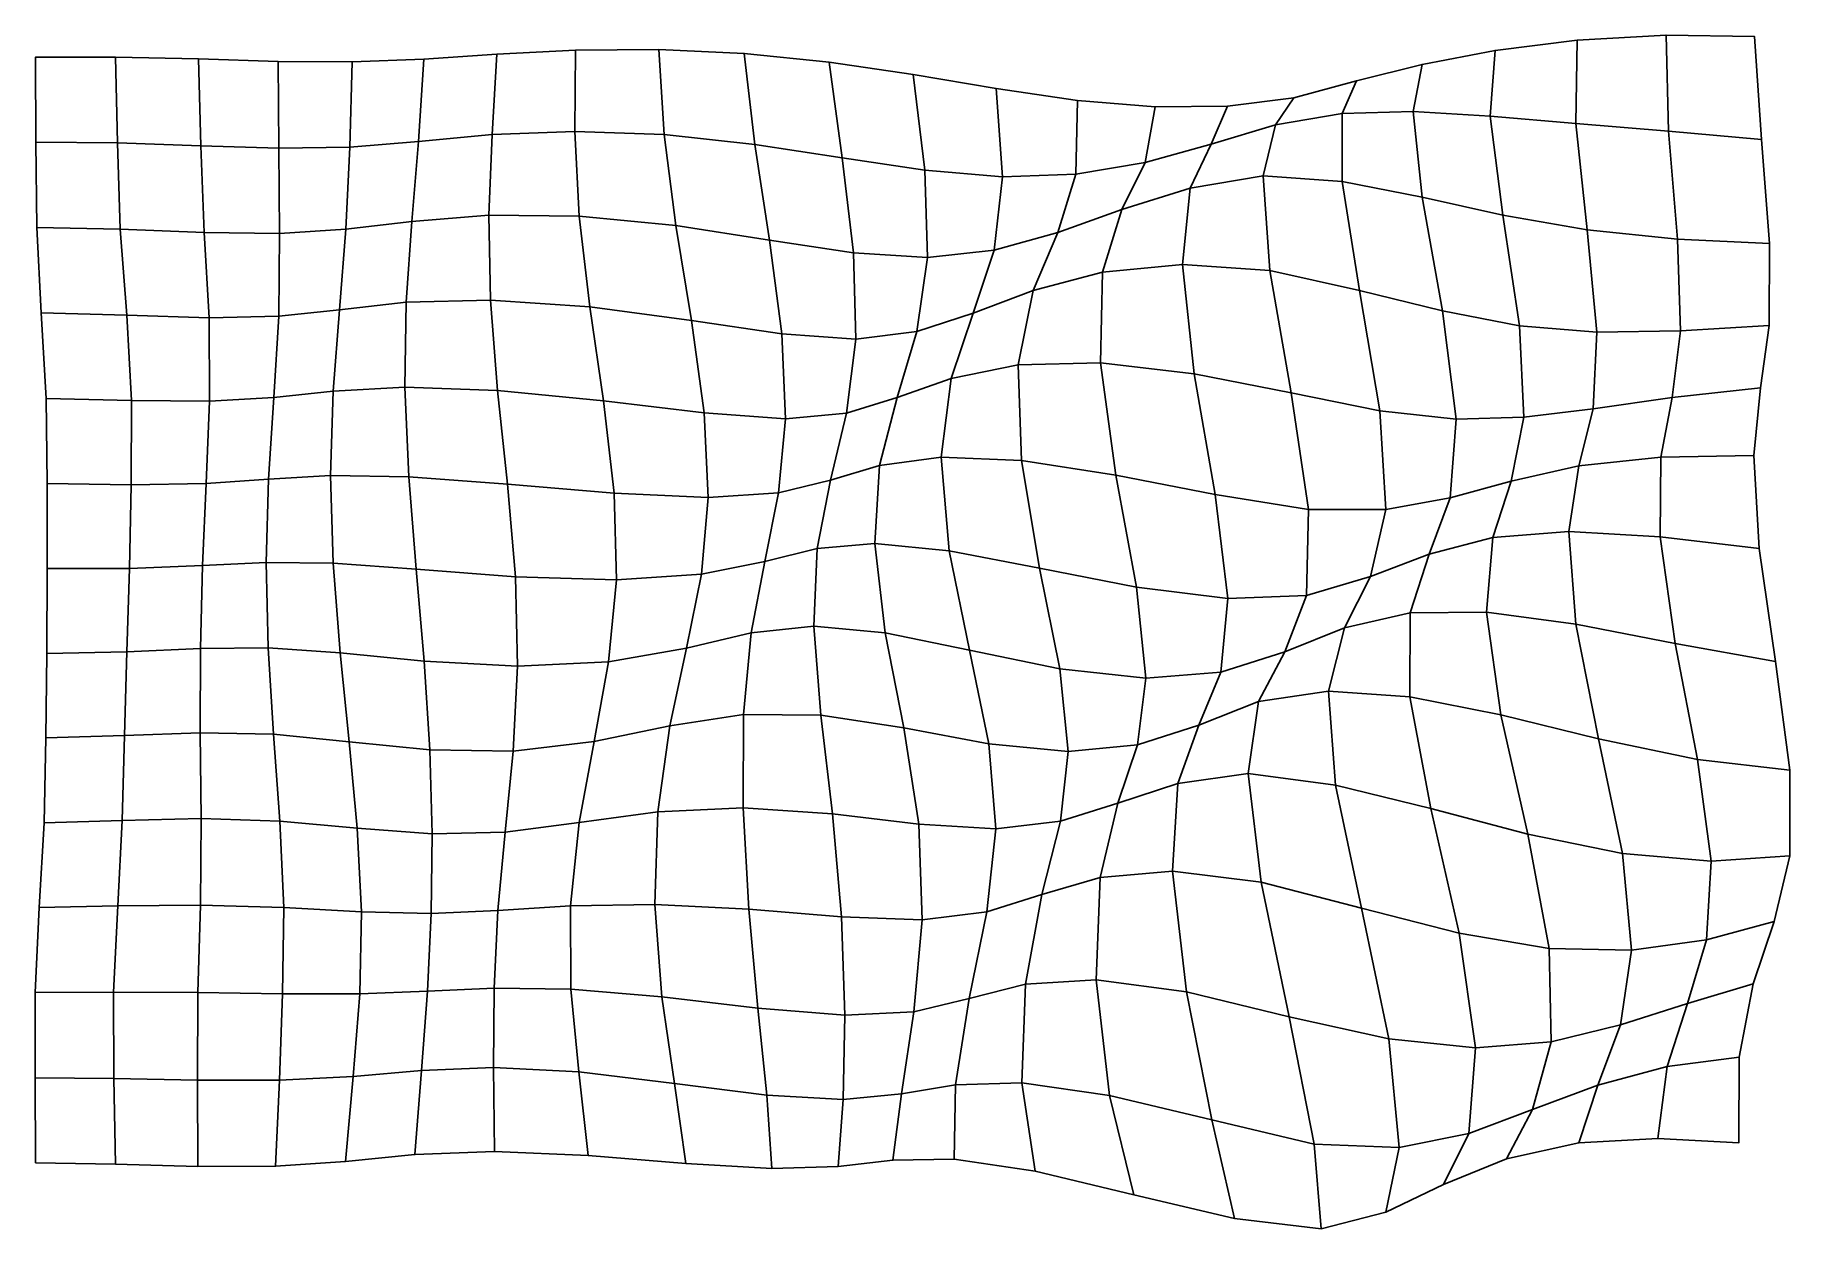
# Model space of a CAD drawing. Extents: x -161 to 228, y -141 to 124.
import ezdxf

# ---------------------------------------------------------------- set-up
doc = ezdxf.new("R2010")
doc.units = 0

msp = doc.modelspace()

# ---------------------------------------------------------------- linework, layer by layer
for points in [[(-40.890156, 102.580353, -0.686185), (-21.054384, 101.857925, -0.446869), (-22.252958, 120.698212, -0.2641), (-40.768822, 120.534836, -0.722255)], [(-40.890156, 102.580353, -0.686185), (-40.768822, 120.534836, -0.722255), (-22.252958, 120.698212, -0.2641), (-21.054384, 101.857925, -0.446869)], [(-21.054384, 101.857925, -0.446869), (-0.981078, 99.677773, -0.624965), (-3.31605, 119.832596, -0.153397), (-22.252958, 120.698212, -0.2641)], [(-21.054384, 101.857925, -0.446869), (-22.252958, 120.698212, -0.2641), (-3.31605, 119.832596, -0.153397), (-0.981078, 99.677773, -0.624965)], [(162.045242, 105.955994, 8.219256), (181.003815, 104.348984, 5.365935), (181.344574, 122.779739, 0.041393), (163.121384, 120.498466, 3.419981)], [(162.045242, 105.955994, 8.219256), (163.121384, 120.498466, 3.419981), (181.344574, 122.779739, 0.041393), (181.003815, 104.348984, 5.365935)], [(181.003815, 104.348984, 5.365935), (201.539749, 102.61908, 0.902021), (201.049774, 123.908615, -3.89927), (181.344574, 122.779739, 0.041393)], [(181.003815, 104.348984, 5.365935), (181.344574, 122.779739, 0.041393), (201.049774, 123.908615, -3.89927), (201.539749, 102.61908, 0.902021)], [(201.539749, 102.61908, 0.902021), (222.20311, 100.772346, -3.550368), (220.645325, 123.571396, -6.838017), (201.049774, 123.908615, -3.89927)], [(201.539749, 102.61908, 0.902021), (201.049774, 123.908615, -3.89927), (220.645325, 123.571396, -6.838017), (222.20311, 100.772346, -3.550368)], [(-160.384949, 100.178741, -1.357728), (-142.300522, 100.053879, -1.408922), (-142.7435, 119.054535, -1.38589), (-160.458786, 119.004227, -1.338084)], [(-160.384949, 100.178741, -1.357728), (-160.458786, 119.004227, -1.338084), (-142.7435, 119.054535, -1.38589), (-142.300522, 100.053879, -1.408922)], [(-142.300522, 100.053879, -1.408922), (-123.758606, 99.385094, -1.36511), (-124.346878, 118.637657, -1.393249), (-142.7435, 119.054535, -1.38589)], [(-142.300522, 100.053879, -1.408922), (-142.7435, 119.054535, -1.38589), (-124.346878, 118.637657, -1.393249), (-123.758606, 99.385094, -1.36511)], [(-123.758606, 99.385094, -1.36511), (-106.474648, 98.821465, -1.302998), (-106.657997, 118.088188, -1.401942), (-124.346878, 118.637657, -1.393249)], [(-123.758606, 99.385094, -1.36511), (-124.346878, 118.637657, -1.393249), (-106.657997, 118.088188, -1.401942), (-106.474648, 98.821465, -1.302998)], [(-106.474648, 98.821465, -1.302998), (-90.7509, 99.106941, -1.299871), (-90.212784, 117.98687, -1.449979), (-106.657997, 118.088188, -1.401942)], [(-106.474648, 98.821465, -1.302998), (-106.657997, 118.088188, -1.401942), (-90.212784, 117.98687, -1.449979), (-90.7509, 99.106941, -1.299871)], [(-90.7509, 99.106941, -1.299871), (-75.519615, 100.346245, -1.268009), (-74.338524, 118.599152, -1.436827), (-90.212784, 117.98687, -1.449979)], [(-90.7509, 99.106941, -1.299871), (-90.212784, 117.98687, -1.449979), (-74.338524, 118.599152, -1.436827), (-75.519615, 100.346245, -1.268009)], [(-75.519615, 100.346245, -1.268009), (-59.221642, 101.844704, -1.053401), (-58.14576, 119.648933, -1.196421), (-74.338524, 118.599152, -1.436827)], [(-75.519615, 100.346245, -1.268009), (-74.338524, 118.599152, -1.436827), (-58.14576, 119.648933, -1.196421), (-59.221642, 101.844704, -1.053401)], [(-59.221642, 101.844704, -1.053401), (-40.890156, 102.580353, -0.686185), (-40.768822, 120.534836, -0.722255), (-58.14576, 119.648933, -1.196421)], [(-59.221642, 101.844704, -1.053401), (-58.14576, 119.648933, -1.196421), (-40.768822, 120.534836, -0.722255), (-40.890156, 102.580353, -0.686185)], [(-0.981078, 99.677773, -0.624965), (18.378553, 96.699692, -1.208621), (15.499022, 117.907082, -0.508927), (-3.31605, 119.832596, -0.153397)], [(-0.981078, 99.677773, -0.624965), (-3.31605, 119.832596, -0.153397), (15.499022, 117.907082, -0.508927), (18.378553, 96.699692, -1.208621)], [(18.378553, 96.699692, -1.208621), (36.692879, 93.958305, -1.828453), (34.093605, 115.154266, -1.102089), (15.499022, 117.907082, -0.508927)], [(18.378553, 96.699692, -1.208621), (15.499022, 117.907082, -0.508927), (34.093605, 115.154266, -1.102089), (36.692879, 93.958305, -1.828453)], [(129.206009, 106.5308, 7.579655), (144.929688, 106.954941, 8.826334), (146.95372, 117.401817, 5.189793), (132.394592, 113.762299, 5.177348)], [(129.206009, 106.5308, 7.579655), (132.394592, 113.762299, 5.177348), (146.95372, 117.401817, 5.189793), (144.929688, 106.954941, 8.826334)], [(144.929688, 106.954941, 8.826334), (162.045242, 105.955994, 8.219256), (163.121384, 120.498466, 3.419981), (146.95372, 117.401817, 5.189793)], [(144.929688, 106.954941, 8.826334), (146.95372, 117.401817, 5.189793), (163.121384, 120.498466, 3.419981), (162.045242, 105.955994, 8.219256)], [(36.692879, 93.958305, -1.828453), (53.955246, 92.505173, -1.999195), (52.500904, 112.086723, -1.490066), (34.093605, 115.154266, -1.102089)], [(36.692879, 93.958305, -1.828453), (34.093605, 115.154266, -1.102089), (52.500904, 112.086723, -1.490066), (53.955246, 92.505173, -1.999195)], [(114.412605, 104.050232, 5.283604), (129.206009, 106.5308, 7.579655), (132.394592, 113.762299, 5.177348), (118.496727, 110.03569, 3.82674)], [(114.412605, 104.050232, 5.283604), (118.496727, 110.03569, 3.82674), (132.394592, 113.762299, 5.177348), (129.206009, 106.5308, 7.579655)], [(53.955246, 92.505173, -1.999195), (70.205193, 93.053978, -1.401388), (70.535759, 109.446106, -1.269571), (52.500904, 112.086723, -1.490066)], [(53.955246, 92.505173, -1.999195), (52.500904, 112.086723, -1.490066), (70.535759, 109.446106, -1.269571), (70.205193, 93.053978, -1.401388)], [(70.205193, 93.053978, -1.401388), (85.532661, 95.688568, 0.046459), (87.776093, 107.989525, -0.243254), (70.535759, 109.446106, -1.269571)], [(70.205193, 93.053978, -1.401388), (70.535759, 109.446106, -1.269571), (87.776093, 107.989525, -0.243254), (85.532661, 95.688568, 0.046459)], [(100.16407, 99.753937, 2.305505), (114.412605, 104.050232, 5.283604), (118.496727, 110.03569, 3.82674), (103.808502, 108.186638, 1.550478)], [(100.16407, 99.753937, 2.305505), (103.808502, 108.186638, 1.550478), (118.496727, 110.03569, 3.82674), (114.412605, 104.050232, 5.283604)], [(85.532661, 95.688568, 0.046459), (100.16407, 99.753937, 2.305505), (103.808502, 108.186638, 1.550478), (87.776093, 107.989525, -0.243254)], [(85.532661, 95.688568, 0.046459), (87.776093, 107.989525, -0.243254), (103.808502, 108.186638, 1.550478), (100.16407, 99.753937, 2.305505)], [(111.717926, 92.753853, 4.923088), (129.253143, 91.436943, 7.440405), (129.206009, 106.5308, 7.579655), (114.412605, 104.050232, 5.283604)], [(111.717926, 92.753853, 4.923088), (114.412605, 104.050232, 5.283604), (129.206009, 106.5308, 7.579655), (129.253143, 91.436943, 7.440405)], [(129.253143, 91.436943, 7.440405), (146.958344, 88.009743, 9.566008), (144.929688, 106.954941, 8.826334), (129.206009, 106.5308, 7.579655)], [(129.253143, 91.436943, 7.440405), (129.206009, 106.5308, 7.579655), (144.929688, 106.954941, 8.826334), (146.958344, 88.009743, 9.566008)], [(146.958344, 88.009743, 9.566008), (164.820572, 84.019005, 10.266811), (162.045242, 105.955994, 8.219256), (144.929688, 106.954941, 8.826334)], [(146.958344, 88.009743, 9.566008), (144.929688, 106.954941, 8.826334), (162.045242, 105.955994, 8.219256), (164.820572, 84.019005, 10.266811)], [(164.820572, 84.019005, 10.266811), (183.533417, 80.733299, 8.606019), (181.003815, 104.348984, 5.365935), (162.045242, 105.955994, 8.219256)], [(164.820572, 84.019005, 10.266811), (162.045242, 105.955994, 8.219256), (181.003815, 104.348984, 5.365935), (183.533417, 80.733299, 8.606019)], [(-77.016464, 82.626167, -1.197843), (-59.951984, 83.989044, -1.142582), (-59.221642, 101.844704, -1.053401), (-75.519615, 100.346245, -1.268009)], [(-77.016464, 82.626167, -1.197843), (-75.519615, 100.346245, -1.268009), (-59.221642, 101.844704, -1.053401), (-59.951984, 83.989044, -1.142582)], [(-59.951984, 83.989044, -1.142582), (-39.918171, 83.780708, -0.956064), (-40.890156, 102.580353, -0.686185), (-59.221642, 101.844704, -1.053401)], [(-59.951984, 83.989044, -1.142582), (-59.221642, 101.844704, -1.053401), (-40.890156, 102.580353, -0.686185), (-39.918171, 83.780708, -0.956064)], [(-39.918171, 83.780708, -0.956064), (-18.458668, 81.679085, -0.871977), (-21.054384, 101.857925, -0.446869), (-40.890156, 102.580353, -0.686185)], [(-39.918171, 83.780708, -0.956064), (-40.890156, 102.580353, -0.686185), (-21.054384, 101.857925, -0.446869), (-18.458668, 81.679085, -0.871977)], [(-18.458668, 81.679085, -0.871977), (2.258194, 78.476555, -1.11903), (-0.981078, 99.677773, -0.624965), (-21.054384, 101.857925, -0.446869)], [(-18.458668, 81.679085, -0.871977), (-21.054384, 101.857925, -0.446869), (-0.981078, 99.677773, -0.624965), (2.258194, 78.476555, -1.11903)], [(95.520821, 89.976425, 2.230317), (111.717926, 92.753853, 4.923088), (114.412605, 104.050232, 5.283604), (100.16407, 99.753937, 2.305505)], [(95.520821, 89.976425, 2.230317), (100.16407, 99.753937, 2.305505), (114.412605, 104.050232, 5.283604), (111.717926, 92.753853, 4.923088)], [(183.533417, 80.733299, 8.606019), (203.53244, 78.713806, 4.652079), (201.539749, 102.61908, 0.902021), (181.003815, 104.348984, 5.365935)], [(183.533417, 80.733299, 8.606019), (181.003815, 104.348984, 5.365935), (201.539749, 102.61908, 0.902021), (203.53244, 78.713806, 4.652079)], [(203.53244, 78.713806, 4.652079), (223.968918, 77.740059, -0.217747), (222.20311, 100.772346, -3.550368), (201.539749, 102.61908, 0.902021)], [(203.53244, 78.713806, 4.652079), (201.539749, 102.61908, 0.902021), (222.20311, 100.772346, -3.550368), (223.968918, 77.740059, -0.217747)], [(-160.176788, 81.282349, -1.377606), (-141.668961, 80.922768, -1.414984), (-142.300522, 100.053879, -1.408922), (-160.384949, 100.178741, -1.357728)], [(-160.176788, 81.282349, -1.377606), (-160.384949, 100.178741, -1.357728), (-142.300522, 100.053879, -1.408922), (-141.668961, 80.922768, -1.414984)], [(-141.668961, 80.922768, -1.414984), (-123.078262, 80.170738, -1.289714), (-123.758606, 99.385094, -1.36511), (-142.300522, 100.053879, -1.408922)], [(-141.668961, 80.922768, -1.414984), (-142.300522, 100.053879, -1.408922), (-123.758606, 99.385094, -1.36511), (-123.078262, 80.170738, -1.289714)], [(-123.078262, 80.170738, -1.289714), (-106.362785, 79.942047, -1.146282), (-106.474648, 98.821465, -1.302998), (-123.758606, 99.385094, -1.36511)], [(-123.078262, 80.170738, -1.289714), (-123.758606, 99.385094, -1.36511), (-106.474648, 98.821465, -1.302998), (-106.362785, 79.942047, -1.146282)], [(-106.362785, 79.942047, -1.146282), (-91.675919, 80.878006, -1.137719), (-90.7509, 99.106941, -1.299871), (-106.474648, 98.821465, -1.302998)], [(-106.362785, 79.942047, -1.146282), (-106.474648, 98.821465, -1.302998), (-90.7509, 99.106941, -1.299871), (-91.675919, 80.878006, -1.137719)], [(-91.675919, 80.878006, -1.137719), (-77.016464, 82.626167, -1.197843), (-75.519615, 100.346245, -1.268009), (-90.7509, 99.106941, -1.299871)], [(-91.675919, 80.878006, -1.137719), (-90.7509, 99.106941, -1.299871), (-75.519615, 100.346245, -1.268009), (-77.016464, 82.626167, -1.197843)], [(2.258194, 78.476555, -1.11903), (20.888704, 75.657555, -1.620134), (18.378553, 96.699692, -1.208621), (-0.981078, 99.677773, -0.624965)], [(2.258194, 78.476555, -1.11903), (-0.981078, 99.677773, -0.624965), (18.378553, 96.699692, -1.208621), (20.888704, 75.657555, -1.620134)], [(80.415413, 85.254601, 0.292163), (95.520821, 89.976425, 2.230317), (100.16407, 99.753937, 2.305505), (85.532661, 95.688568, 0.046459)], [(80.415413, 85.254601, 0.292163), (85.532661, 95.688568, 0.046459), (100.16407, 99.753937, 2.305505), (95.520821, 89.976425, 2.230317)], [(20.888704, 75.657555, -1.620134), (37.291821, 74.657455, -1.99546), (36.692879, 93.958305, -1.828453), (18.378553, 96.699692, -1.208621)], [(20.888704, 75.657555, -1.620134), (18.378553, 96.699692, -1.208621), (36.692879, 93.958305, -1.828453), (37.291821, 74.657455, -1.99546)], [(37.291821, 74.657455, -1.99546), (52.091236, 76.2258, -1.859146), (53.955246, 92.505173, -1.999195), (36.692879, 93.958305, -1.828453)], [(37.291821, 74.657455, -1.99546), (36.692879, 93.958305, -1.828453), (53.955246, 92.505173, -1.999195), (52.091236, 76.2258, -1.859146)], [(66.170441, 80.132172, -1.074536), (80.415413, 85.254601, 0.292163), (85.532661, 95.688568, 0.046459), (70.205193, 93.053978, -1.401388)], [(66.170441, 80.132172, -1.074536), (70.205193, 93.053978, -1.401388), (85.532661, 95.688568, 0.046459), (80.415413, 85.254601, 0.292163)], [(52.091236, 76.2258, -1.859146), (66.170441, 80.132172, -1.074536), (70.205193, 93.053978, -1.401388), (53.955246, 92.505173, -1.999195)], [(52.091236, 76.2258, -1.859146), (53.955246, 92.505173, -1.999195), (70.205193, 93.053978, -1.401388), (66.170441, 80.132172, -1.074536)], [(76.097328, 71.38784, 0.457245), (93.796654, 73.073334, 1.545346), (95.520821, 89.976425, 2.230317), (80.415413, 85.254601, 0.292163)], [(76.097328, 71.38784, 0.457245), (80.415413, 85.254601, 0.292163), (95.520821, 89.976425, 2.230317), (93.796654, 73.073334, 1.545346)], [(93.796654, 73.073334, 1.545346), (113.211235, 71.766869, 3.386686), (111.717926, 92.753853, 4.923088), (95.520821, 89.976425, 2.230317)], [(93.796654, 73.073334, 1.545346), (95.520821, 89.976425, 2.230317), (111.717926, 92.753853, 4.923088), (113.211235, 71.766869, 3.386686)], [(113.211235, 71.766869, 3.386686), (133.064178, 67.339111, 5.687339), (129.253143, 91.436943, 7.440405), (111.717926, 92.753853, 4.923088)], [(113.211235, 71.766869, 3.386686), (111.717926, 92.753853, 4.923088), (129.253143, 91.436943, 7.440405), (133.064178, 67.339111, 5.687339)], [(133.064178, 67.339111, 5.687339), (151.459854, 62.774818, 8.329152), (146.958344, 88.009743, 9.566008), (129.253143, 91.436943, 7.440405)], [(133.064178, 67.339111, 5.687339), (129.253143, 91.436943, 7.440405), (146.958344, 88.009743, 9.566008), (151.459854, 62.774818, 8.329152)], [(151.459854, 62.774818, 8.329152), (168.554321, 59.47525, 10.138899), (164.820572, 84.019005, 10.266811), (146.958344, 88.009743, 9.566008)], [(151.459854, 62.774818, 8.329152), (146.958344, 88.009743, 9.566008), (164.820572, 84.019005, 10.266811), (168.554321, 59.47525, 10.138899)], [(-93.063492, 63.033962, -1.003743), (-78.246712, 64.694389, -1.275693), (-77.016464, 82.626167, -1.197843), (-91.675919, 80.878006, -1.137719)], [(-93.063492, 63.033962, -1.003743), (-91.675919, 80.878006, -1.137719), (-77.016464, 82.626167, -1.197843), (-78.246712, 64.694389, -1.275693)], [(-78.246712, 64.694389, -1.275693), (-59.594452, 65.179359, -1.476064), (-59.951984, 83.989044, -1.142582), (-77.016464, 82.626167, -1.197843)], [(-78.246712, 64.694389, -1.275693), (-77.016464, 82.626167, -1.197843), (-59.951984, 83.989044, -1.142582), (-59.594452, 65.179359, -1.476064)], [(-59.594452, 65.179359, -1.476064), (-37.56287, 63.670246, -1.440945), (-39.918171, 83.780708, -0.956064), (-59.951984, 83.989044, -1.142582)], [(-59.594452, 65.179359, -1.476064), (-59.951984, 83.989044, -1.142582), (-39.918171, 83.780708, -0.956064), (-37.56287, 63.670246, -1.440945)], [(-37.56287, 63.670246, -1.440945), (-15.030959, 60.645325, -1.301701), (-18.458668, 81.679085, -0.871977), (-39.918171, 83.780708, -0.956064)], [(-37.56287, 63.670246, -1.440945), (-39.918171, 83.780708, -0.956064), (-18.458668, 81.679085, -0.871977), (-15.030959, 60.645325, -1.301701)], [(60.749371, 67.287743, -0.355117), (76.097328, 71.38784, 0.457245), (80.415413, 85.254601, 0.292163), (66.170441, 80.132172, -1.074536)], [(60.749371, 67.287743, -0.355117), (66.170441, 80.132172, -1.074536), (80.415413, 85.254601, 0.292163), (76.097328, 71.38784, 0.457245)], [(168.554321, 59.47525, 10.138899), (185.708572, 58.054703, 9.775681), (183.533417, 80.733299, 8.606019), (164.820572, 84.019005, 10.266811)], [(168.554321, 59.47525, 10.138899), (164.820572, 84.019005, 10.266811), (183.533417, 80.733299, 8.606019), (185.708572, 58.054703, 9.775681)], [(-159.163162, 62.337269, -1.396685), (-140.178253, 61.823906, -1.40298), (-141.668961, 80.922768, -1.414984), (-160.176788, 81.282349, -1.377606)], [(-159.163162, 62.337269, -1.396685), (-160.176788, 81.282349, -1.377606), (-141.668961, 80.922768, -1.414984), (-140.178253, 61.823906, -1.40298)], [(-140.178253, 61.823906, -1.40298), (-121.92572, 61.269581, -1.171203), (-123.078262, 80.170738, -1.289714), (-141.668961, 80.922768, -1.414984)], [(-140.178253, 61.823906, -1.40298), (-141.668961, 80.922768, -1.414984), (-123.078262, 80.170738, -1.289714), (-121.92572, 61.269581, -1.171203)], [(-121.92572, 61.269581, -1.171203), (-106.537506, 61.597912, -0.950248), (-106.362785, 79.942047, -1.146282), (-123.078262, 80.170738, -1.289714)], [(-121.92572, 61.269581, -1.171203), (-123.078262, 80.170738, -1.289714), (-106.362785, 79.942047, -1.146282), (-106.537506, 61.597912, -0.950248)], [(-106.537506, 61.597912, -0.950248), (-93.063492, 63.033962, -1.003743), (-91.675919, 80.878006, -1.137719), (-106.362785, 79.942047, -1.146282)], [(-106.537506, 61.597912, -0.950248), (-106.362785, 79.942047, -1.146282), (-91.675919, 80.878006, -1.137719), (-93.063492, 63.033962, -1.003743)], [(-15.030959, 60.645325, -1.301701), (5.020063, 57.685654, -1.275159), (2.258194, 78.476555, -1.11903), (-18.458668, 81.679085, -0.871977)], [(-15.030959, 60.645325, -1.301701), (-18.458668, 81.679085, -0.871977), (2.258194, 78.476555, -1.11903), (5.020063, 57.685654, -1.275159)], [(5.020063, 57.685654, -1.275159), (21.3964, 56.555374, -1.363737), (20.888704, 75.657555, -1.620134), (2.258194, 78.476555, -1.11903)], [(5.020063, 57.685654, -1.275159), (2.258194, 78.476555, -1.11903), (20.888704, 75.657555, -1.620134), (21.3964, 56.555374, -1.363737)], [(47.422466, 62.26825, -0.99331), (60.749371, 67.287743, -0.355117), (66.170441, 80.132172, -1.074536), (52.091236, 76.2258, -1.859146)], [(47.422466, 62.26825, -0.99331), (52.091236, 76.2258, -1.859146), (66.170441, 80.132172, -1.074536), (60.749371, 67.287743, -0.355117)], [(185.708572, 58.054703, 9.775681), (204.223877, 58.335705, 6.814428), (203.53244, 78.713806, 4.652079), (183.533417, 80.733299, 8.606019)], [(185.708572, 58.054703, 9.775681), (183.533417, 80.733299, 8.606019), (203.53244, 78.713806, 4.652079), (204.223877, 58.335705, 6.814428)], [(204.223877, 58.335705, 6.814428), (223.875717, 59.570087, 2.301079), (223.968918, 77.740059, -0.217747), (203.53244, 78.713806, 4.652079)], [(204.223877, 58.335705, 6.814428), (203.53244, 78.713806, 4.652079), (223.968918, 77.740059, -0.217747), (223.875717, 59.570087, 2.301079)], [(21.3964, 56.555374, -1.363737), (34.913475, 58.202953, -1.336889), (37.291821, 74.657455, -1.99546), (20.888704, 75.657555, -1.620134)], [(21.3964, 56.555374, -1.363737), (20.888704, 75.657555, -1.620134), (37.291821, 74.657455, -1.99546), (34.913475, 58.202953, -1.336889)], [(34.913475, 58.202953, -1.336889), (47.422466, 62.26825, -0.99331), (52.091236, 76.2258, -1.859146), (37.291821, 74.657455, -1.99546)], [(34.913475, 58.202953, -1.336889), (37.291821, 74.657455, -1.99546), (52.091236, 76.2258, -1.859146), (47.422466, 62.26825, -0.99331)], [(57.374847, 50.860985, 0.521163), (75.630692, 51.251431, 0.519189), (76.097328, 71.38784, 0.457245), (60.749371, 67.287743, -0.355117)], [(57.374847, 50.860985, 0.521163), (60.749371, 67.287743, -0.355117), (76.097328, 71.38784, 0.457245), (75.630692, 51.251431, 0.519189)], [(75.630692, 51.251431, 0.519189), (96.404198, 48.819908, 0.672172), (93.796654, 73.073334, 1.545346), (76.097328, 71.38784, 0.457245)], [(75.630692, 51.251431, 0.519189), (76.097328, 71.38784, 0.457245), (93.796654, 73.073334, 1.545346), (96.404198, 48.819908, 0.672172)], [(96.404198, 48.819908, 0.672172), (117.895302, 44.600151, 1.704135), (113.211235, 71.766869, 3.386686), (93.796654, 73.073334, 1.545346)], [(96.404198, 48.819908, 0.672172), (93.796654, 73.073334, 1.545346), (113.211235, 71.766869, 3.386686), (117.895302, 44.600151, 1.704135)], [(117.895302, 44.600151, 1.704135), (137.604233, 40.653683, 3.791552), (133.064178, 67.339111, 5.687339), (113.211235, 71.766869, 3.386686)], [(117.895302, 44.600151, 1.704135), (113.211235, 71.766869, 3.386686), (133.064178, 67.339111, 5.687339), (137.604233, 40.653683, 3.791552)], [(42.521229, 47.837944, 0.360728), (57.374847, 50.860985, 0.521163), (60.749371, 67.287743, -0.355117), (47.422466, 62.26825, -0.99331)], [(42.521229, 47.837944, 0.360728), (47.422466, 62.26825, -0.99331), (60.749371, 67.287743, -0.355117), (57.374847, 50.860985, 0.521163)], [(137.604233, 40.653683, 3.791552), (154.466064, 38.822495, 6.738337), (151.459854, 62.774818, 8.329152), (133.064178, 67.339111, 5.687339)], [(137.604233, 40.653683, 3.791552), (133.064178, 67.339111, 5.687339), (151.459854, 62.774818, 8.329152), (154.466064, 38.822495, 6.738337)], [(-158.060593, 43.394432, -1.414309), (-139.19989, 42.907417, -1.377032), (-140.178253, 61.823906, -1.40298), (-159.163162, 62.337269, -1.396685)], [(-158.060593, 43.394432, -1.414309), (-159.163162, 62.337269, -1.396685), (-140.178253, 61.823906, -1.40298), (-139.19989, 42.907417, -1.377032)], [(-107.644341, 43.578941, -0.732216), (-94.460365, 44.995438, -0.911015), (-93.063492, 63.033962, -1.003743), (-106.537506, 61.597912, -0.950248)], [(-107.644341, 43.578941, -0.732216), (-106.537506, 61.597912, -0.950248), (-93.063492, 63.033962, -1.003743), (-94.460365, 44.995438, -0.911015)], [(-94.460365, 44.995438, -0.911015), (-78.563576, 45.869629, -1.49422), (-78.246712, 64.694389, -1.275693), (-93.063492, 63.033962, -1.003743)], [(-94.460365, 44.995438, -0.911015), (-93.063492, 63.033962, -1.003743), (-78.246712, 64.694389, -1.275693), (-78.563576, 45.869629, -1.49422)], [(-78.563576, 45.869629, -1.49422), (-57.995121, 45.151558, -2.005554), (-59.594452, 65.179359, -1.476064), (-78.246712, 64.694389, -1.275693)], [(-78.563576, 45.869629, -1.49422), (-78.246712, 64.694389, -1.275693), (-59.594452, 65.179359, -1.476064), (-57.995121, 45.151558, -2.005554)], [(-57.995121, 45.151558, -2.005554), (-34.52142, 42.837929, -2.036363), (-37.56287, 63.670246, -1.440945), (-59.594452, 65.179359, -1.476064)], [(-57.995121, 45.151558, -2.005554), (-59.594452, 65.179359, -1.476064), (-37.56287, 63.670246, -1.440945), (-34.52142, 42.837929, -2.036363)], [(-34.52142, 42.837929, -2.036363), (-12.185146, 40.164711, -1.58861), (-15.030959, 60.645325, -1.301701), (-37.56287, 63.670246, -1.440945)], [(-34.52142, 42.837929, -2.036363), (-37.56287, 63.670246, -1.440945), (-15.030959, 60.645325, -1.301701), (-12.185146, 40.164711, -1.58861)], [(30.540949, 43.594463, 0.038896), (42.521229, 47.837944, 0.360728), (47.422466, 62.26825, -0.99331), (34.913475, 58.202953, -1.336889)], [(30.540949, 43.594463, 0.038896), (34.913475, 58.202953, -1.336889), (47.422466, 62.26825, -0.99331), (42.521229, 47.837944, 0.360728)], [(154.466064, 38.822495, 6.738337), (169.513062, 39.209316, 9.251317), (168.554321, 59.47525, 10.138899), (151.459854, 62.774818, 8.329152)], [(154.466064, 38.822495, 6.738337), (151.459854, 62.774818, 8.329152), (168.554321, 59.47525, 10.138899), (169.513062, 39.209316, 9.251317)], [(-139.19989, 42.907417, -1.377032), (-121.89653, 42.770847, -1.021696), (-121.92572, 61.269581, -1.171203), (-140.178253, 61.823906, -1.40298)], [(-139.19989, 42.907417, -1.377032), (-140.178253, 61.823906, -1.40298), (-121.92572, 61.269581, -1.171203), (-121.89653, 42.770847, -1.021696)], [(-121.89653, 42.770847, -1.021696), (-107.644341, 43.578941, -0.732216), (-106.537506, 61.597912, -0.950248), (-121.92572, 61.269581, -1.171203)], [(-121.89653, 42.770847, -1.021696), (-121.92572, 61.269581, -1.171203), (-106.537506, 61.597912, -0.950248), (-107.644341, 43.578941, -0.732216)], [(-12.185146, 40.164711, -1.58861), (5.848582, 38.876949, -0.958899), (5.020063, 57.685654, -1.275159), (-15.030959, 60.645325, -1.301701)], [(-12.185146, 40.164711, -1.58861), (-15.030959, 60.645325, -1.301701), (5.020063, 57.685654, -1.275159), (5.848582, 38.876949, -0.958899)], [(169.513062, 39.209316, 9.251317), (184.892883, 41.118279, 9.76851), (185.708572, 58.054703, 9.775681), (168.554321, 59.47525, 10.138899)], [(169.513062, 39.209316, 9.251317), (168.554321, 59.47525, 10.138899), (185.708572, 58.054703, 9.775681), (184.892883, 41.118279, 9.76851)], [(202.403595, 43.584351, 7.6448), (221.949631, 45.7327, 3.722311), (223.875717, 59.570087, 2.301079), (204.223877, 58.335705, 6.814428)], [(202.403595, 43.584351, 7.6448), (204.223877, 58.335705, 6.814428), (223.875717, 59.570087, 2.301079), (221.949631, 45.7327, 3.722311)], [(5.848582, 38.876949, -0.958899), (19.324963, 40.101379, -0.397329), (21.3964, 56.555374, -1.363737), (5.020063, 57.685654, -1.275159)], [(5.848582, 38.876949, -0.958899), (5.020063, 57.685654, -1.275159), (21.3964, 56.555374, -1.363737), (19.324963, 40.101379, -0.397329)], [(19.324963, 40.101379, -0.397329), (30.540949, 43.594463, 0.038896), (34.913475, 58.202953, -1.336889), (21.3964, 56.555374, -1.363737)], [(19.324963, 40.101379, -0.397329), (21.3964, 56.555374, -1.363737), (34.913475, 58.202953, -1.336889), (30.540949, 43.594463, 0.038896)], [(184.892883, 41.118279, 9.76851), (202.403595, 43.584351, 7.6448), (204.223877, 58.335705, 6.814428), (185.708572, 58.054703, 9.775681)], [(184.892883, 41.118279, 9.76851), (185.708572, 58.054703, 9.775681), (204.223877, 58.335705, 6.814428), (202.403595, 43.584351, 7.6448)], [(40.341553, 30.373466, 2.078682), (58.110691, 29.615841, 1.652252), (57.374847, 50.860985, 0.521163), (42.521229, 47.837944, 0.360728)], [(40.341553, 30.373466, 2.078682), (42.521229, 47.837944, 0.360728), (57.374847, 50.860985, 0.521163), (58.110691, 29.615841, 1.652252)], [(58.110691, 29.615841, 1.652252), (79.086998, 26.390743, 0.904635), (75.630692, 51.251431, 0.519189), (57.374847, 50.860985, 0.521163)], [(58.110691, 29.615841, 1.652252), (57.374847, 50.860985, 0.521163), (75.630692, 51.251431, 0.519189), (79.086998, 26.390743, 0.904635)], [(79.086998, 26.390743, 0.904635), (101.094818, 22.116501, 0.425028), (96.404198, 48.819908, 0.672172), (75.630692, 51.251431, 0.519189)], [(79.086998, 26.390743, 0.904635), (75.630692, 51.251431, 0.519189), (96.404198, 48.819908, 0.672172), (101.094818, 22.116501, 0.425028)], [(26.675207, 28.532753, 1.903571), (40.341553, 30.373466, 2.078682), (42.521229, 47.837944, 0.360728), (30.540949, 43.594463, 0.038896)], [(26.675207, 28.532753, 1.903571), (30.540949, 43.594463, 0.038896), (42.521229, 47.837944, 0.360728), (40.341553, 30.373466, 2.078682)], [(101.094818, 22.116501, 0.425028), (121.785912, 18.788048, 1.0672), (117.895302, 44.600151, 1.704135), (96.404198, 48.819908, 0.672172)], [(101.094818, 22.116501, 0.425028), (96.404198, 48.819908, 0.672172), (117.895302, 44.600151, 1.704135), (121.785912, 18.788048, 1.0672)], [(-157.833939, 24.499842, -1.43186), (-139.243027, 24.223711, -1.34908), (-139.19989, 42.907417, -1.377032), (-158.060593, 43.394432, -1.414309)], [(-157.833939, 24.499842, -1.43186), (-158.060593, 43.394432, -1.414309), (-139.19989, 42.907417, -1.377032), (-139.243027, 24.223711, -1.34908)], [(-139.243027, 24.223711, -1.34908), (-122.631607, 24.547052, -0.862121), (-121.89653, 42.770847, -1.021696), (-139.19989, 42.907417, -1.377032)], [(-139.243027, 24.223711, -1.34908), (-139.19989, 42.907417, -1.377032), (-121.89653, 42.770847, -1.021696), (-122.631607, 24.547052, -0.862121)], [(-122.631607, 24.547052, -0.862121), (-108.789291, 25.496048, -0.502055), (-107.644341, 43.578941, -0.732216), (-121.89653, 42.770847, -1.021696)], [(-122.631607, 24.547052, -0.862121), (-121.89653, 42.770847, -1.021696), (-107.644341, 43.578941, -0.732216), (-108.789291, 25.496048, -0.502055)], [(-108.789291, 25.496048, -0.502055), (-95.047287, 26.292831, -0.83423), (-94.460365, 44.995438, -0.911015), (-107.644341, 43.578941, -0.732216)], [(-108.789291, 25.496048, -0.502055), (-107.644341, 43.578941, -0.732216), (-94.460365, 44.995438, -0.911015), (-95.047287, 26.292831, -0.83423)], [(-95.047287, 26.292831, -0.83423), (-77.714081, 26.000694, -1.788263), (-78.563576, 45.869629, -1.49422), (-94.460365, 44.995438, -0.911015)], [(-95.047287, 26.292831, -0.83423), (-94.460365, 44.995438, -0.911015), (-78.563576, 45.869629, -1.49422), (-77.714081, 26.000694, -1.788263)], [(-77.714081, 26.000694, -1.788263), (-55.782879, 24.41316, -2.653391), (-57.995121, 45.151558, -2.005554), (-78.563576, 45.869629, -1.49422)], [(-77.714081, 26.000694, -1.788263), (-78.563576, 45.869629, -1.49422), (-57.995121, 45.151558, -2.005554), (-55.782879, 24.41316, -2.653391)], [(-55.782879, 24.41316, -2.653391), (-32.153442, 22.402576, -2.702646), (-34.52142, 42.837929, -2.036363), (-57.995121, 45.151558, -2.005554)], [(-55.782879, 24.41316, -2.653391), (-57.995121, 45.151558, -2.005554), (-34.52142, 42.837929, -2.036363), (-32.153442, 22.402576, -2.702646)], [(-32.153442, 22.402576, -2.702646), (-11.295496, 21.408489, -1.777786), (-12.185146, 40.164711, -1.58861), (-34.52142, 42.837929, -2.036363)], [(-32.153442, 22.402576, -2.702646), (-34.52142, 42.837929, -2.036363), (-12.185146, 40.164711, -1.58861), (-11.295496, 21.408489, -1.777786)], [(15.777723, 25.276936, 1.053763), (26.675207, 28.532753, 1.903571), (30.540949, 43.594463, 0.038896), (19.324963, 40.101379, -0.397329)], [(15.777723, 25.276936, 1.053763), (19.324963, 40.101379, -0.397329), (30.540949, 43.594463, 0.038896), (26.675207, 28.532753, 1.903571)], [(121.785912, 18.788048, 1.0672), (138.885315, 18.772383, 3.083415), (137.604233, 40.653683, 3.791552), (117.895302, 44.600151, 1.704135)], [(121.785912, 18.788048, 1.0672), (117.895302, 44.600151, 1.704135), (137.604233, 40.653683, 3.791552), (138.885315, 18.772383, 3.083415)], [(181.710785, 28.435711, 9.40469), (199.867294, 30.383045, 7.58206), (202.403595, 43.584351, 7.6448), (184.892883, 41.118279, 9.76851)], [(181.710785, 28.435711, 9.40469), (184.892883, 41.118279, 9.76851), (202.403595, 43.584351, 7.6448), (199.867294, 30.383045, 7.58206)], [(199.867294, 30.383045, 7.58206), (220.485809, 30.759726, 4.083349), (221.949631, 45.7327, 3.722311), (202.403595, 43.584351, 7.6448)], [(199.867294, 30.383045, 7.58206), (202.403595, 43.584351, 7.6448), (221.949631, 45.7327, 3.722311), (220.485809, 30.759726, 4.083349)], [(-11.295496, 21.408489, -1.777786), (4.301265, 22.434013, -0.317616), (5.848582, 38.876949, -0.958899), (-12.185146, 40.164711, -1.58861)], [(-11.295496, 21.408489, -1.777786), (-12.185146, 40.164711, -1.58861), (5.848582, 38.876949, -0.958899), (4.301265, 22.434013, -0.317616)], [(4.301265, 22.434013, -0.317616), (15.777723, 25.276936, 1.053763), (19.324963, 40.101379, -0.397329), (5.848582, 38.876949, -0.958899)], [(4.301265, 22.434013, -0.317616), (5.848582, 38.876949, -0.958899), (19.324963, 40.101379, -0.397329), (15.777723, 25.276936, 1.053763)], [(138.885315, 18.772383, 3.083415), (153.186218, 21.350384, 6.085043), (154.466064, 38.822495, 6.738337), (137.604233, 40.653683, 3.791552)], [(138.885315, 18.772383, 3.083415), (137.604233, 40.653683, 3.791552), (154.466064, 38.822495, 6.738337), (153.186218, 21.350384, 6.085043)], [(153.186218, 21.350384, 6.085043), (166.657837, 25.085041, 8.698367), (169.513062, 39.209316, 9.251317), (154.466064, 38.822495, 6.738337)], [(153.186218, 21.350384, 6.085043), (154.466064, 38.822495, 6.738337), (169.513062, 39.209316, 9.251317), (166.657837, 25.085041, 8.698367)], [(166.657837, 25.085041, 8.698367), (181.710785, 28.435711, 9.40469), (184.892883, 41.118279, 9.76851), (169.513062, 39.209316, 9.251317)], [(166.657837, 25.085041, 8.698367), (169.513062, 39.209316, 9.251317), (184.892883, 41.118279, 9.76851), (181.710785, 28.435711, 9.40469)], [(12.823574, 10.100813, 2.539712), (25.626669, 11.203737, 3.977736), (26.675207, 28.532753, 1.903571), (15.777723, 25.276936, 1.053763)], [(12.823574, 10.100813, 2.539712), (15.777723, 25.276936, 1.053763), (26.675207, 28.532753, 1.903571), (25.626669, 11.203737, 3.977736)], [(25.626669, 11.203737, 3.977736), (42.123867, 9.599291, 4.233755), (40.341553, 30.373466, 2.078682), (26.675207, 28.532753, 1.903571)], [(25.626669, 11.203737, 3.977736), (26.675207, 28.532753, 1.903571), (40.341553, 30.373466, 2.078682), (42.123867, 9.599291, 4.233755)], [(42.123867, 9.599291, 4.233755), (62.164028, 5.796595, 3.511631), (58.110691, 29.615841, 1.652252), (40.341553, 30.373466, 2.078682)], [(42.123867, 9.599291, 4.233755), (40.341553, 30.373466, 2.078682), (58.110691, 29.615841, 1.652252), (62.164028, 5.796595, 3.511631)], [(62.164028, 5.796595, 3.511631), (83.60656, 1.58125, 2.422267), (79.086998, 26.390743, 0.904635), (58.110691, 29.615841, 1.652252)], [(62.164028, 5.796595, 3.511631), (58.110691, 29.615841, 1.652252), (79.086998, 26.390743, 0.904635), (83.60656, 1.58125, 2.422267)], [(162.608078, 12.602446, 8.583094), (179.505539, 13.878443, 8.660376), (181.710785, 28.435711, 9.40469), (166.657837, 25.085041, 8.698367)], [(162.608078, 12.602446, 8.583094), (166.657837, 25.085041, 8.698367), (181.710785, 28.435711, 9.40469), (179.505539, 13.878443, 8.660376)], [(179.505539, 13.878443, 8.660376), (199.701508, 12.739102, 6.653032), (199.867294, 30.383045, 7.58206), (181.710785, 28.435711, 9.40469)], [(179.505539, 13.878443, 8.660376), (181.710785, 28.435711, 9.40469), (199.867294, 30.383045, 7.58206), (199.701508, 12.739102, 6.653032)], [(199.701508, 12.739102, 6.653032), (221.704453, 10.148679, 3.487847), (220.485809, 30.759726, 4.083349), (199.867294, 30.383045, 7.58206)], [(199.701508, 12.739102, 6.653032), (199.867294, 30.383045, 7.58206), (220.485809, 30.759726, 4.083349), (221.704453, 10.148679, 3.487847)], [(-157.830368, 5.671645, -1.451551), (-139.629364, 5.709425, -1.336937), (-139.243027, 24.223711, -1.34908), (-157.833939, 24.499842, -1.43186)], [(-157.830368, 5.671645, -1.451551), (-157.833939, 24.499842, -1.43186), (-139.243027, 24.223711, -1.34908), (-139.629364, 5.709425, -1.336937)], [(-139.629364, 5.709425, -1.336937), (-123.408638, 6.356293, -0.720616), (-122.631607, 24.547052, -0.862121), (-139.243027, 24.223711, -1.34908)], [(-139.629364, 5.709425, -1.336937), (-139.243027, 24.223711, -1.34908), (-122.631607, 24.547052, -0.862121), (-123.408638, 6.356293, -0.720616)], [(-123.408638, 6.356293, -0.720616), (-109.274849, 7.040526, -0.262739), (-108.789291, 25.496048, -0.502055), (-122.631607, 24.547052, -0.862121)], [(-123.408638, 6.356293, -0.720616), (-122.631607, 24.547052, -0.862121), (-108.789291, 25.496048, -0.502055), (-109.274849, 7.040526, -0.262739)], [(-109.274849, 7.040526, -0.262739), (-94.474068, 6.855068, -0.712834), (-95.047287, 26.292831, -0.83423), (-108.789291, 25.496048, -0.502055)], [(-109.274849, 7.040526, -0.262739), (-108.789291, 25.496048, -0.502055), (-95.047287, 26.292831, -0.83423), (-94.474068, 6.855068, -0.712834)], [(-94.474068, 6.855068, -0.712834), (-76.057594, 5.514853, -2.039171), (-77.714081, 26.000694, -1.788263), (-95.047287, 26.292831, -0.83423)], [(-94.474068, 6.855068, -0.712834), (-95.047287, 26.292831, -0.83423), (-77.714081, 26.000694, -1.788263), (-76.057594, 5.514853, -2.039171)], [(-76.057594, 5.514853, -2.039171), (-54.019554, 3.818749, -3.316204), (-55.782879, 24.41316, -2.653391), (-77.714081, 26.000694, -1.788263)], [(-76.057594, 5.514853, -2.039171), (-77.714081, 26.000694, -1.788263), (-55.782879, 24.41316, -2.653391), (-54.019554, 3.818749, -3.316204)], [(-54.019554, 3.818749, -3.316204), (-31.66025, 3.150933, -3.463924), (-32.153442, 22.402576, -2.702646), (-55.782879, 24.41316, -2.653391)], [(-54.019554, 3.818749, -3.316204), (-55.782879, 24.41316, -2.653391), (-32.153442, 22.402576, -2.702646), (-31.66025, 3.150933, -3.463924)], [(1.246546, 7.239987, 0.236155), (12.823574, 10.100813, 2.539712), (15.777723, 25.276936, 1.053763), (4.301265, 22.434013, -0.317616)], [(1.246546, 7.239987, 0.236155), (4.301265, 22.434013, -0.317616), (15.777723, 25.276936, 1.053763), (12.823574, 10.100813, 2.539712)], [(83.60656, 1.58125, 2.422267), (103.898048, -0.938192, 1.757285), (101.094818, 22.116501, 0.425028), (79.086998, 26.390743, 0.904635)], [(83.60656, 1.58125, 2.422267), (79.086998, 26.390743, 0.904635), (101.094818, 22.116501, 0.425028), (103.898048, -0.938192, 1.757285)], [(148.518799, 8.906119, 6.684735), (162.608078, 12.602446, 8.583094), (166.657837, 25.085041, 8.698367), (153.186218, 21.350384, 6.085043)], [(148.518799, 8.906119, 6.684735), (153.186218, 21.350384, 6.085043), (166.657837, 25.085041, 8.698367), (162.608078, 12.602446, 8.583094)], [(-31.66025, 3.150933, -3.463924), (-12.834366, 4.412868, -2.099759), (-11.295496, 21.408489, -1.777786), (-32.153442, 22.402576, -2.702646)], [(-31.66025, 3.150933, -3.463924), (-32.153442, 22.402576, -2.702646), (-11.295496, 21.408489, -1.777786), (-12.834366, 4.412868, -2.099759)], [(-12.834366, 4.412868, -2.099759), (1.246546, 7.239987, 0.236155), (4.301265, 22.434013, -0.317616), (-11.295496, 21.408489, -1.777786)], [(-12.834366, 4.412868, -2.099759), (-11.295496, 21.408489, -1.777786), (4.301265, 22.434013, -0.317616), (1.246546, 7.239987, 0.236155)], [(103.898048, -0.938192, 1.757285), (121.349167, -0.276692, 2.381166), (121.785912, 18.788048, 1.0672), (101.094818, 22.116501, 0.425028)], [(103.898048, -0.938192, 1.757285), (101.094818, 22.116501, 0.425028), (121.785912, 18.788048, 1.0672), (121.349167, -0.276692, 2.381166)], [(135.474731, 3.941912, 4.175044), (148.518799, 8.906119, 6.684735), (153.186218, 21.350384, 6.085043), (138.885315, 18.772383, 3.083415)], [(135.474731, 3.941912, 4.175044), (138.885315, 18.772383, 3.083415), (153.186218, 21.350384, 6.085043), (148.518799, 8.906119, 6.684735)], [(121.349167, -0.276692, 2.381166), (135.474731, 3.941912, 4.175044), (138.885315, 18.772383, 3.083415), (121.785912, 18.788048, 1.0672)], [(121.349167, -0.276692, 2.381166), (121.785912, 18.788048, 1.0672), (138.885315, 18.772383, 3.083415), (135.474731, 3.941912, 4.175044)], [(144.304108, -4.1427, 8.084408), (161.241409, -3.96593, 8.53024), (162.608078, 12.602446, 8.583094), (148.518799, 8.906119, 6.684735)], [(144.304108, -4.1427, 8.084408), (148.518799, 8.906119, 6.684735), (162.608078, 12.602446, 8.583094), (161.241409, -3.96593, 8.53024)], [(161.241409, -3.96593, 8.53024), (181.053955, -6.658015, 7.452224), (179.505539, 13.878443, 8.660376), (162.608078, 12.602446, 8.583094)], [(161.241409, -3.96593, 8.53024), (162.608078, 12.602446, 8.583094), (179.505539, 13.878443, 8.660376), (181.053955, -6.658015, 7.452224)], [(181.053955, -6.658015, 7.452224), (203.073471, -10.891685, 5.041327), (199.701508, 12.739102, 6.653032), (179.505539, 13.878443, 8.660376)], [(181.053955, -6.658015, 7.452224), (179.505539, 13.878443, 8.660376), (199.701508, 12.739102, 6.653032), (203.073471, -10.891685, 5.041327)], [(203.073471, -10.891685, 5.041327), (225.285477, -14.906626, 2.298552), (221.704453, 10.148679, 3.487847), (199.701508, 12.739102, 6.653032)], [(203.073471, -10.891685, 5.041327), (199.701508, 12.739102, 6.653032), (221.704453, 10.148679, 3.487847), (225.285477, -14.906626, 2.298552)], [(-1.769789, -8.58652, 0.139072), (12.074853, -7.057676, 3.401335), (12.823574, 10.100813, 2.539712), (1.246546, 7.239987, 0.236155)], [(-1.769789, -8.58652, 0.139072), (1.246546, 7.239987, 0.236155), (12.823574, 10.100813, 2.539712), (12.074853, -7.057676, 3.401335)], [(12.074853, -7.057676, 3.401335), (27.947515, -8.534109, 5.754543), (25.626669, 11.203737, 3.977736), (12.823574, 10.100813, 2.539712)], [(12.074853, -7.057676, 3.401335), (12.823574, 10.100813, 2.539712), (25.626669, 11.203737, 3.977736), (27.947515, -8.534109, 5.754543)], [(27.947515, -8.534109, 5.754543), (46.592369, -12.397468, 6.658019), (42.123867, 9.599291, 4.233755), (25.626669, 11.203737, 3.977736)], [(27.947515, -8.534109, 5.754543), (25.626669, 11.203737, 3.977736), (42.123867, 9.599291, 4.233755), (46.592369, -12.397468, 6.658019)], [(46.592369, -12.397468, 6.658019), (66.605774, -16.560507, 6.332336), (62.164028, 5.796595, 3.511631), (42.123867, 9.599291, 4.233755)], [(46.592369, -12.397468, 6.658019), (42.123867, 9.599291, 4.233755), (62.164028, 5.796595, 3.511631), (66.605774, -16.560507, 6.332336)], [(129.779144, -7.437947, 6.818851), (144.304108, -4.1427, 8.084408), (148.518799, 8.906119, 6.684735), (135.474731, 3.941912, 4.175044)], [(129.779144, -7.437947, 6.818851), (135.474731, 3.941912, 4.175044), (148.518799, 8.906119, 6.684735), (144.304108, -4.1427, 8.084408)], [(-157.957748, -13.104649, -1.475314), (-140.17128, -12.76868, -1.361933), (-139.629364, 5.709425, -1.336937), (-157.830368, 5.671645, -1.451551)], [(-157.957748, -13.104649, -1.475314), (-157.830368, 5.671645, -1.451551), (-139.629364, 5.709425, -1.336937), (-140.17128, -12.76868, -1.361933)], [(-140.17128, -12.76868, -1.361933), (-123.897346, -12.022712, -0.634546), (-123.408638, 6.356293, -0.720616), (-139.629364, 5.709425, -1.336937)], [(-140.17128, -12.76868, -1.361933), (-139.629364, 5.709425, -1.336937), (-123.408638, 6.356293, -0.720616), (-123.897346, -12.022712, -0.634546)], [(-123.897346, -12.022712, -0.634546), (-108.861542, -11.858165, -0.023498), (-109.274849, 7.040526, -0.262739), (-123.408638, 6.356293, -0.720616)], [(-123.897346, -12.022712, -0.634546), (-123.408638, 6.356293, -0.720616), (-109.274849, 7.040526, -0.262739), (-108.861542, -11.858165, -0.023498)], [(-108.861542, -11.858165, -0.023498), (-92.926903, -12.981753, -0.473144), (-94.474068, 6.855068, -0.712834), (-109.274849, 7.040526, -0.262739)], [(-108.861542, -11.858165, -0.023498), (-109.274849, 7.040526, -0.262739), (-94.474068, 6.855068, -0.712834), (-92.926903, -12.981753, -0.473144)], [(-92.926903, -12.981753, -0.473144), (-74.29496, -14.871578, -2.088317), (-76.057594, 5.514853, -2.039171), (-94.474068, 6.855068, -0.712834)], [(-92.926903, -12.981753, -0.473144), (-94.474068, 6.855068, -0.712834), (-76.057594, 5.514853, -2.039171), (-74.29496, -14.871578, -2.088317)], [(-74.29496, -14.871578, -2.088317), (-53.557556, -15.976599, -3.842582), (-54.019554, 3.818749, -3.316204), (-76.057594, 5.514853, -2.039171)], [(-74.29496, -14.871578, -2.088317), (-76.057594, 5.514853, -2.039171), (-54.019554, 3.818749, -3.316204), (-53.557556, -15.976599, -3.842582)], [(-33.386341, -14.965164, -4.33159), (-16.142462, -11.943208, -2.849264), (-12.834366, 4.412868, -2.099759), (-31.66025, 3.150933, -3.463924)], [(-33.386341, -14.965164, -4.33159), (-31.66025, 3.150933, -3.463924), (-12.834366, 4.412868, -2.099759), (-16.142462, -11.943208, -2.849264)], [(-16.142462, -11.943208, -2.849264), (-1.769789, -8.58652, 0.139072), (1.246546, 7.239987, 0.236155), (-12.834366, 4.412868, -2.099759)], [(-16.142462, -11.943208, -2.849264), (-12.834366, 4.412868, -2.099759), (1.246546, 7.239987, 0.236155), (-1.769789, -8.58652, 0.139072)], [(66.605774, -16.560507, 6.332336), (85.708702, -18.64502, 5.521766), (83.60656, 1.58125, 2.422267), (62.164028, 5.796595, 3.511631)], [(66.605774, -16.560507, 6.332336), (62.164028, 5.796595, 3.511631), (83.60656, 1.58125, 2.422267), (85.708702, -18.64502, 5.521766)], [(116.482803, -12.758219, 5.779836), (129.779144, -7.437947, 6.818851), (135.474731, 3.941912, 4.175044), (121.349167, -0.276692, 2.381166)], [(116.482803, -12.758219, 5.779836), (121.349167, -0.276692, 2.381166), (135.474731, 3.941912, 4.175044), (129.779144, -7.437947, 6.818851)], [(-53.557556, -15.976599, -3.842582), (-33.386341, -14.965164, -4.33159), (-31.66025, 3.150933, -3.463924), (-54.019554, 3.818749, -3.316204)], [(-53.557556, -15.976599, -3.842582), (-54.019554, 3.818749, -3.316204), (-31.66025, 3.150933, -3.463924), (-33.386341, -14.965164, -4.33159)], [(85.708702, -18.64502, 5.521766), (102.354706, -17.291672, 5.09706), (103.898048, -0.938192, 1.757285), (83.60656, 1.58125, 2.422267)], [(85.708702, -18.64502, 5.521766), (83.60656, 1.58125, 2.422267), (103.898048, -0.938192, 1.757285), (102.354706, -17.291672, 5.09706)], [(102.354706, -17.291672, 5.09706), (116.482803, -12.758219, 5.779836), (121.349167, -0.276692, 2.381166), (103.898048, -0.938192, 1.757285)], [(102.354706, -17.291672, 5.09706), (103.898048, -0.938192, 1.757285), (121.349167, -0.276692, 2.381166), (116.482803, -12.758219, 5.779836)], [(-3.512851, -26.636276, -1.096413), (13.631235, -26.787842, 2.864274), (12.074853, -7.057676, 3.401335), (-1.769789, -8.58652, 0.139072)], [(-3.512851, -26.636276, -1.096413), (-1.769789, -8.58652, 0.139072), (12.074853, -7.057676, 3.401335), (13.631235, -26.787842, 2.864274)], [(13.631235, -26.787842, 2.864274), (32.070881, -29.590475, 6.338284), (27.947515, -8.534109, 5.754543), (12.074853, -7.057676, 3.401335)], [(13.631235, -26.787842, 2.864274), (12.074853, -7.057676, 3.401335), (27.947515, -8.534109, 5.754543), (32.070881, -29.590475, 6.338284)], [(110.713699, -23.800039, 9.890484), (126.230942, -21.483793, 9.568683), (129.779144, -7.437947, 6.818851), (116.482803, -12.758219, 5.779836)], [(110.713699, -23.800039, 9.890484), (116.482803, -12.758219, 5.779836), (129.779144, -7.437947, 6.818851), (126.230942, -21.483793, 9.568683)], [(126.230942, -21.483793, 9.568683), (144.23616, -22.710873, 9.043357), (144.304108, -4.1427, 8.084408), (129.779144, -7.437947, 6.818851)], [(126.230942, -21.483793, 9.568683), (129.779144, -7.437947, 6.818851), (144.304108, -4.1427, 8.084408), (144.23616, -22.710873, 9.043357)], [(144.23616, -22.710873, 9.043357), (164.41069, -26.770508, 7.78326), (161.241409, -3.96593, 8.53024), (144.304108, -4.1427, 8.084408)], [(144.23616, -22.710873, 9.043357), (144.304108, -4.1427, 8.084408), (161.241409, -3.96593, 8.53024), (164.41069, -26.770508, 7.78326)], [(164.41069, -26.770508, 7.78326), (186.069061, -32.037155, 5.650669), (181.053955, -6.658015, 7.452224), (161.241409, -3.96593, 8.53024)], [(164.41069, -26.770508, 7.78326), (161.241409, -3.96593, 8.53024), (181.053955, -6.658015, 7.452224), (186.069061, -32.037155, 5.650669)], [(186.069061, -32.037155, 5.650669), (208.00621, -36.607372, 3.162809), (203.073471, -10.891685, 5.041327), (181.053955, -6.658015, 7.452224)], [(186.069061, -32.037155, 5.650669), (181.053955, -6.658015, 7.452224), (203.073471, -10.891685, 5.041327), (208.00621, -36.607372, 3.162809)], [(-19.841759, -29.186844, -4.164247), (-3.512851, -26.636276, -1.096413), (-1.769789, -8.58652, 0.139072), (-16.142462, -11.943208, -2.849264)], [(-19.841759, -29.186844, -4.164247), (-16.142462, -11.943208, -2.849264), (-1.769789, -8.58652, 0.139072), (-3.512851, -26.636276, -1.096413)], [(32.070881, -29.590475, 6.338284), (50.897797, -33.127716, 8.495279), (46.592369, -12.397468, 6.658019), (27.947515, -8.534109, 5.754543)], [(32.070881, -29.590475, 6.338284), (27.947515, -8.534109, 5.754543), (46.592369, -12.397468, 6.658019), (50.897797, -33.127716, 8.495279)], [(208.00621, -36.607372, 3.162809), (228.460938, -38.989067, 1.168326), (225.285477, -14.906626, 2.298552), (203.073471, -10.891685, 5.041327)], [(208.00621, -36.607372, 3.162809), (203.073471, -10.891685, 5.041327), (225.285477, -14.906626, 2.298552), (228.460938, -38.989067, 1.168326)], [(-158.179001, -31.864103, -1.502964), (-140.70961, -31.348047, -1.442826), (-140.17128, -12.76868, -1.361933), (-157.957748, -13.104649, -1.475314)], [(-158.179001, -31.864103, -1.502964), (-157.957748, -13.104649, -1.475314), (-140.17128, -12.76868, -1.361933), (-140.70961, -31.348047, -1.442826)], [(-140.70961, -31.348047, -1.442826), (-123.960373, -30.70587, -0.64978), (-123.897346, -12.022712, -0.634546), (-140.17128, -12.76868, -1.361933)], [(-140.70961, -31.348047, -1.442826), (-140.17128, -12.76868, -1.361933), (-123.897346, -12.022712, -0.634546), (-123.960373, -30.70587, -0.64978)], [(-123.960373, -30.70587, -0.64978), (-107.700417, -31.047831, 0.180217), (-108.861542, -11.858165, -0.023498), (-123.897346, -12.022712, -0.634546)], [(-123.960373, -30.70587, -0.64978), (-123.897346, -12.022712, -0.634546), (-108.861542, -11.858165, -0.023498), (-107.700417, -31.047831, 0.180217)], [(-107.700417, -31.047831, 0.180217), (-90.932625, -32.692154, -0.071094), (-92.926903, -12.981753, -0.473144), (-108.861542, -11.858165, -0.023498)], [(-107.700417, -31.047831, 0.180217), (-108.861542, -11.858165, -0.023498), (-92.926903, -12.981753, -0.473144), (-90.932625, -32.692154, -0.071094)], [(-90.932625, -32.692154, -0.071094), (-73.031685, -34.5196, -1.774166), (-74.29496, -14.871578, -2.088317), (-92.926903, -12.981753, -0.473144)], [(-90.932625, -32.692154, -0.071094), (-92.926903, -12.981753, -0.473144), (-74.29496, -14.871578, -2.088317), (-73.031685, -34.5196, -1.774166)], [(-73.031685, -34.5196, -1.774166), (-54.530716, -34.775848, -4.010457), (-53.557556, -15.976599, -3.842582), (-74.29496, -14.871578, -2.088317)], [(-73.031685, -34.5196, -1.774166), (-74.29496, -14.871578, -2.088317), (-53.557556, -15.976599, -3.842582), (-54.530716, -34.775848, -4.010457)], [(-54.530716, -34.775848, -4.010457), (-36.613636, -32.651623, -5.177105), (-33.386341, -14.965164, -4.33159), (-53.557556, -15.976599, -3.842582)], [(-54.530716, -34.775848, -4.010457), (-53.557556, -15.976599, -3.842582), (-33.386341, -14.965164, -4.33159), (-36.613636, -32.651623, -5.177105)], [(-36.613636, -32.651623, -5.177105), (-19.841759, -29.186844, -4.164247), (-16.142462, -11.943208, -2.849264), (-33.386341, -14.965164, -4.33159)], [(-36.613636, -32.651623, -5.177105), (-33.386341, -14.965164, -4.33159), (-16.142462, -11.943208, -2.849264), (-19.841759, -29.186844, -4.164247)], [(50.897797, -33.127716, 8.495279), (68.495293, -34.890659, 9.318589), (66.605774, -16.560507, 6.332336), (46.592369, -12.397468, 6.658019)], [(50.897797, -33.127716, 8.495279), (46.592369, -12.397468, 6.658019), (66.605774, -16.560507, 6.332336), (68.495293, -34.890659, 9.318589)], [(97.474831, -29.031675, 9.393289), (110.713699, -23.800039, 9.890484), (116.482803, -12.758219, 5.779836), (102.354706, -17.291672, 5.09706)], [(97.474831, -29.031675, 9.393289), (102.354706, -17.291672, 5.09706), (116.482803, -12.758219, 5.779836), (110.713699, -23.800039, 9.890484)], [(68.495293, -34.890659, 9.318589), (83.888321, -33.396606, 9.370196), (85.708702, -18.64502, 5.521766), (66.605774, -16.560507, 6.332336)], [(68.495293, -34.890659, 9.318589), (66.605774, -16.560507, 6.332336), (85.708702, -18.64502, 5.521766), (83.888321, -33.396606, 9.370196)], [(83.888321, -33.396606, 9.370196), (97.474831, -29.031675, 9.393289), (102.354706, -17.291672, 5.09706), (85.708702, -18.64502, 5.521766)], [(83.888321, -33.396606, 9.370196), (85.708702, -18.64502, 5.521766), (102.354706, -17.291672, 5.09706), (97.474831, -29.031675, 9.393289)], [(108.356476, -39.728138, 12.275543), (127.743271, -42.30608, 10.506124), (126.230942, -21.483793, 9.568683), (110.713699, -23.800039, 9.890484)], [(108.356476, -39.728138, 12.275543), (110.713699, -23.800039, 9.890484), (126.230942, -21.483793, 9.568683), (127.743271, -42.30608, 10.506124)], [(127.743271, -42.30608, 10.506124), (148.852448, -47.483845, 8.385304), (144.23616, -22.710873, 9.043357), (126.230942, -21.483793, 9.568683)], [(127.743271, -42.30608, 10.506124), (126.230942, -21.483793, 9.568683), (144.23616, -22.710873, 9.043357), (148.852448, -47.483845, 8.385304)], [(148.852448, -47.483845, 8.385304), (170.355682, -53.179272, 5.966463), (164.41069, -26.770508, 7.78326), (144.23616, -22.710873, 9.043357)], [(148.852448, -47.483845, 8.385304), (144.23616, -22.710873, 9.043357), (164.41069, -26.770508, 7.78326), (170.355682, -53.179272, 5.966463)], [(-22.488441, -48.235085, -5.771985), (-3.594015, -47.38081, -3.491883), (-3.512851, -26.636276, -1.096413), (-19.841759, -29.186844, -4.164247)], [(-22.488441, -48.235085, -5.771985), (-19.841759, -29.186844, -4.164247), (-3.512851, -26.636276, -1.096413), (-3.594015, -47.38081, -3.491883)], [(-3.594015, -47.38081, -3.491883), (16.208395, -48.684929, 0.458293), (13.631235, -26.787842, 2.864274), (-3.512851, -26.636276, -1.096413)], [(-3.594015, -47.38081, -3.491883), (-3.512851, -26.636276, -1.096413), (13.631235, -26.787842, 2.864274), (16.208395, -48.684929, 0.458293)], [(16.208395, -48.684929, 0.458293), (35.405045, -50.939091, 4.762947), (32.070881, -29.590475, 6.338284), (13.631235, -26.787842, 2.864274)], [(16.208395, -48.684929, 0.458293), (13.631235, -26.787842, 2.864274), (32.070881, -29.590475, 6.338284), (35.405045, -50.939091, 4.762947)], [(92.774429, -41.923264, 12.239321), (108.356476, -39.728138, 12.275543), (110.713699, -23.800039, 9.890484), (97.474831, -29.031675, 9.393289)], [(92.774429, -41.923264, 12.239321), (97.474831, -29.031675, 9.393289), (110.713699, -23.800039, 9.890484), (108.356476, -39.728138, 12.275543)], [(170.355682, -53.179272, 5.966463), (191.343384, -57.492435, 3.530926), (186.069061, -32.037155, 5.650669), (164.41069, -26.770508, 7.78326)], [(170.355682, -53.179272, 5.966463), (164.41069, -26.770508, 7.78326), (186.069061, -32.037155, 5.650669), (191.343384, -57.492435, 3.530926)], [(-141.196426, -50.117199, -1.585828), (-123.715927, -49.697762, -0.812339), (-123.960373, -30.70587, -0.64978), (-140.70961, -31.348047, -1.442826)], [(-141.196426, -50.117199, -1.585828), (-140.70961, -31.348047, -1.442826), (-123.960373, -30.70587, -0.64978), (-123.715927, -49.697762, -0.812339)], [(-123.715927, -49.697762, -0.812339), (-106.267464, -50.299423, 0.270707), (-107.700417, -31.047831, 0.180217), (-123.960373, -30.70587, -0.64978)], [(-123.715927, -49.697762, -0.812339), (-123.960373, -30.70587, -0.64978), (-107.700417, -31.047831, 0.180217), (-106.267464, -50.299423, 0.270707)], [(-106.267464, -50.299423, 0.270707), (-89.131508, -51.855247, 0.451588), (-90.932625, -32.692154, -0.071094), (-107.700417, -31.047831, 0.180217)], [(-106.267464, -50.299423, 0.270707), (-107.700417, -31.047831, 0.180217), (-90.932625, -32.692154, -0.071094), (-89.131508, -51.855247, 0.451588)], [(-39.913662, -50.62672, -5.645801), (-22.488441, -48.235085, -5.771985), (-19.841759, -29.186844, -4.164247), (-36.613636, -32.651623, -5.177105)], [(-39.913662, -50.62672, -5.645801), (-36.613636, -32.651623, -5.177105), (-19.841759, -29.186844, -4.164247), (-22.488441, -48.235085, -5.771985)], [(35.405045, -50.939091, 4.762947), (52.416958, -51.971542, 8.309172), (50.897797, -33.127716, 8.495279), (32.070881, -29.590475, 6.338284)], [(35.405045, -50.939091, 4.762947), (32.070881, -29.590475, 6.338284), (50.897797, -33.127716, 8.495279), (52.416958, -51.971542, 8.309172)], [(79.511208, -46.279919, 11.791182), (92.774429, -41.923264, 12.239321), (97.474831, -29.031675, 9.393289), (83.888321, -33.396606, 9.370196)], [(79.511208, -46.279919, 11.791182), (83.888321, -33.396606, 9.370196), (97.474831, -29.031675, 9.393289), (92.774429, -41.923264, 12.239321)], [(-158.548325, -50.642281, -1.529775), (-141.196426, -50.117199, -1.585828), (-140.70961, -31.348047, -1.442826), (-158.179001, -31.864103, -1.502964)], [(-158.548325, -50.642281, -1.529775), (-158.179001, -31.864103, -1.502964), (-140.70961, -31.348047, -1.442826), (-141.196426, -50.117199, -1.585828)], [(-89.131508, -51.855247, 0.451588), (-72.518959, -53.11488, -1.009643), (-73.031685, -34.5196, -1.774166), (-90.932625, -32.692154, -0.071094)], [(-89.131508, -51.855247, 0.451588), (-90.932625, -32.692154, -0.071094), (-73.031685, -34.5196, -1.774166), (-72.518959, -53.11488, -1.009643)], [(-72.518959, -53.11488, -1.009643), (-56.311234, -52.73407, -3.562794), (-54.530716, -34.775848, -4.010457), (-73.031685, -34.5196, -1.774166)], [(-72.518959, -53.11488, -1.009643), (-73.031685, -34.5196, -1.774166), (-54.530716, -34.775848, -4.010457), (-56.311234, -52.73407, -3.562794)], [(-56.311234, -52.73407, -3.562794), (-39.913662, -50.62672, -5.645801), (-36.613636, -32.651623, -5.177105), (-54.530716, -34.775848, -4.010457)], [(-56.311234, -52.73407, -3.562794), (-54.530716, -34.775848, -4.010457), (-36.613636, -32.651623, -5.177105), (-39.913662, -50.62672, -5.645801)], [(52.416958, -51.971542, 8.309172), (66.750732, -50.301701, 10.61453), (68.495293, -34.890659, 9.318589), (50.897797, -33.127716, 8.495279)], [(52.416958, -51.971542, 8.309172), (50.897797, -33.127716, 8.495279), (68.495293, -34.890659, 9.318589), (66.750732, -50.301701, 10.61453)], [(66.750732, -50.301701, 10.61453), (79.511208, -46.279919, 11.791182), (83.888321, -33.396606, 9.370196), (68.495293, -34.890659, 9.318589)], [(66.750732, -50.301701, 10.61453), (68.495293, -34.890659, 9.318589), (83.888321, -33.396606, 9.370196), (79.511208, -46.279919, 11.791182)], [(191.343384, -57.492435, 3.530926), (211.009842, -59.193642, 1.627221), (208.00621, -36.607372, 3.162809), (186.069061, -32.037155, 5.650669)], [(191.343384, -57.492435, 3.530926), (186.069061, -32.037155, 5.650669), (208.00621, -36.607372, 3.162809), (211.009842, -59.193642, 1.627221)], [(211.009842, -59.193642, 1.627221), (228.484085, -57.990677, 0.685793), (228.460938, -38.989067, 1.168326), (208.00621, -36.607372, 3.162809)], [(211.009842, -59.193642, 1.627221), (208.00621, -36.607372, 3.162809), (228.460938, -38.989067, 1.168326), (228.484085, -57.990677, 0.685793)], [(75.588722, -62.760777, 10.619528), (91.579857, -61.386173, 11.380779), (92.774429, -41.923264, 12.239321), (79.511208, -46.279919, 11.791182)], [(75.588722, -62.760777, 10.619528), (79.511208, -46.279919, 11.791182), (92.774429, -41.923264, 12.239321), (91.579857, -61.386173, 11.380779)], [(91.579857, -61.386173, 11.380779), (111.247566, -63.823093, 11.020464), (108.356476, -39.728138, 12.275543), (92.774429, -41.923264, 12.239321)], [(91.579857, -61.386173, 11.380779), (92.774429, -41.923264, 12.239321), (108.356476, -39.728138, 12.275543), (111.247566, -63.823093, 11.020464)], [(111.247566, -63.823093, 11.020464), (133.494522, -69.562096, 8.575866), (127.743271, -42.30608, 10.506124), (108.356476, -39.728138, 12.275543)], [(111.247566, -63.823093, 11.020464), (108.356476, -39.728138, 12.275543), (127.743271, -42.30608, 10.506124), (133.494522, -69.562096, 8.575866)], [(133.494522, -69.562096, 8.575866), (155.140244, -75.115677, 5.930372), (148.852448, -47.483845, 8.385304), (127.743271, -42.30608, 10.506124)], [(133.494522, -69.562096, 8.575866), (127.743271, -42.30608, 10.506124), (148.852448, -47.483845, 8.385304), (155.140244, -75.115677, 5.930372)], [(62.671745, -66.575569, 8.536633), (75.588722, -62.760777, 10.619528), (79.511208, -46.279919, 11.791182), (66.750732, -50.301701, 10.61453)], [(62.671745, -66.575569, 8.536633), (66.750732, -50.301701, 10.61453), (79.511208, -46.279919, 11.791182), (75.588722, -62.760777, 10.619528)], [(-159.657089, -69.457497, -1.544775), (-142.217453, -69.088989, -1.772614), (-141.196426, -50.117199, -1.585828), (-158.548325, -50.642281, -1.529775)], [(-159.657089, -69.457497, -1.544775), (-158.548325, -50.642281, -1.529775), (-141.196426, -50.117199, -1.585828), (-142.217453, -69.088989, -1.772614)], [(-142.217453, -69.088989, -1.772614), (-123.832001, -68.932251, -1.146849), (-123.715927, -49.697762, -0.812339), (-141.196426, -50.117199, -1.585828)], [(-142.217453, -69.088989, -1.772614), (-141.196426, -50.117199, -1.585828), (-123.715927, -49.697762, -0.812339), (-123.832001, -68.932251, -1.146849)], [(-123.832001, -68.932251, -1.146849), (-105.359016, -69.470146, 0.136477), (-106.267464, -50.299423, 0.270707), (-123.715927, -49.697762, -0.812339)], [(-123.832001, -68.932251, -1.146849), (-123.715927, -49.697762, -0.812339), (-106.267464, -50.299423, 0.270707), (-105.359016, -69.470146, 0.136477)], [(-105.359016, -69.470146, 0.136477), (-88.158112, -70.378571, 0.927738), (-89.131508, -51.855247, 0.451588), (-106.267464, -50.299423, 0.270707)], [(-105.359016, -69.470146, 0.136477), (-106.267464, -50.299423, 0.270707), (-89.131508, -51.855247, 0.451588), (-88.158112, -70.378571, 0.927738)], [(-41.855137, -69.054909, -5.246254), (-23.120447, -68.734894, -6.915101), (-22.488441, -48.235085, -5.771985), (-39.913662, -50.62672, -5.645801)], [(-41.855137, -69.054909, -5.246254), (-39.913662, -50.62672, -5.645801), (-22.488441, -48.235085, -5.771985), (-23.120447, -68.734894, -6.915101)], [(-23.120447, -68.734894, -6.915101), (-2.325753, -69.808571, -6.274333), (-3.594015, -47.38081, -3.491883), (-22.488441, -48.235085, -5.771985)], [(-23.120447, -68.734894, -6.915101), (-22.488441, -48.235085, -5.771985), (-3.594015, -47.38081, -3.491883), (-2.325753, -69.808571, -6.274333)], [(-2.325753, -69.808571, -6.274333), (18.23702, -71.520782, -3.368207), (16.208395, -48.684929, 0.458293), (-3.594015, -47.38081, -3.491883)], [(-2.325753, -69.808571, -6.274333), (-3.594015, -47.38081, -3.491883), (16.208395, -48.684929, 0.458293), (18.23702, -71.520782, -3.368207)], [(18.23702, -71.520782, -3.368207), (36.111954, -72.14286, 0.846816), (35.405045, -50.939091, 4.762947), (16.208395, -48.684929, 0.458293)], [(18.23702, -71.520782, -3.368207), (16.208395, -48.684929, 0.458293), (35.405045, -50.939091, 4.762947), (36.111954, -72.14286, 0.846816)], [(50.447845, -70.375946, 5.133204), (62.671745, -66.575569, 8.536633), (66.750732, -50.301701, 10.61453), (52.416958, -51.971542, 8.309172)], [(50.447845, -70.375946, 5.133204), (52.416958, -51.971542, 8.309172), (66.750732, -50.301701, 10.61453), (62.671745, -66.575569, 8.536633)], [(155.140244, -75.115677, 5.930372), (175.122696, -78.505882, 3.539744), (170.355682, -53.179272, 5.966463), (148.852448, -47.483845, 8.385304)], [(155.140244, -75.115677, 5.930372), (148.852448, -47.483845, 8.385304), (170.355682, -53.179272, 5.966463), (175.122696, -78.505882, 3.539744)], [(-88.158112, -70.378571, 0.927738), (-72.716263, -70.76368, 0.112551), (-72.518959, -53.11488, -1.009643), (-89.131508, -51.855247, 0.451588)], [(-88.158112, -70.378571, 0.927738), (-89.131508, -51.855247, 0.451588), (-72.518959, -53.11488, -1.009643), (-72.716263, -70.76368, 0.112551)], [(-72.716263, -70.76368, 0.112551), (-57.947403, -70.132393, -2.347882), (-56.311234, -52.73407, -3.562794), (-72.518959, -53.11488, -1.009643)], [(-72.716263, -70.76368, 0.112551), (-72.518959, -53.11488, -1.009643), (-56.311234, -52.73407, -3.562794), (-57.947403, -70.132393, -2.347882)], [(-57.947403, -70.132393, -2.347882), (-41.855137, -69.054909, -5.246254), (-39.913662, -50.62672, -5.645801), (-56.311234, -52.73407, -3.562794)], [(-57.947403, -70.132393, -2.347882), (-56.311234, -52.73407, -3.562794), (-39.913662, -50.62672, -5.645801), (-41.855137, -69.054909, -5.246254)], [(36.111954, -72.14286, 0.846816), (50.447845, -70.375946, 5.133204), (52.416958, -51.971542, 8.309172), (35.405045, -50.939091, 4.762947)], [(36.111954, -72.14286, 0.846816), (35.405045, -50.939091, 4.762947), (52.416958, -51.971542, 8.309172), (50.447845, -70.375946, 5.133204)], [(175.122696, -78.505882, 3.539744), (193.357056, -78.923401, 1.800196), (191.343384, -57.492435, 3.530926), (170.355682, -53.179272, 5.966463)], [(175.122696, -78.505882, 3.539744), (170.355682, -53.179272, 5.966463), (191.343384, -57.492435, 3.530926), (193.357056, -78.923401, 1.800196)], [(193.357056, -78.923401, 1.800196), (209.982758, -76.605133, 0.992753), (211.009842, -59.193642, 1.627221), (191.343384, -57.492435, 3.530926)], [(193.357056, -78.923401, 1.800196), (191.343384, -57.492435, 3.530926), (211.009842, -59.193642, 1.627221), (209.982758, -76.605133, 0.992753)], [(209.982758, -76.605133, 0.992753), (225.023819, -72.516563, 1.019922), (228.484085, -57.990677, 0.685793), (211.009842, -59.193642, 1.627221)], [(209.982758, -76.605133, 0.992753), (211.009842, -59.193642, 1.627221), (228.484085, -57.990677, 0.685793), (225.023819, -72.516563, 1.019922)], [(74.724861, -85.438667, 5.666957), (94.742622, -88.098885, 6.666635), (91.579857, -61.386173, 11.380779), (75.588722, -62.760777, 10.619528)], [(74.724861, -85.438667, 5.666957), (75.588722, -62.760777, 10.619528), (91.579857, -61.386173, 11.380779), (94.742622, -88.098885, 6.666635)], [(94.742622, -88.098885, 6.666635), (117.499886, -93.685471, 6.404685), (111.247566, -63.823093, 11.020464), (91.579857, -61.386173, 11.380779)], [(94.742622, -88.098885, 6.666635), (91.579857, -61.386173, 11.380779), (111.247566, -63.823093, 11.020464), (117.499886, -93.685471, 6.404685)], [(59.002625, -86.409042, 3.255441), (74.724861, -85.438667, 5.666957), (75.588722, -62.760777, 10.619528), (62.671745, -66.575569, 8.536633)], [(59.002625, -86.409042, 3.255441), (62.671745, -66.575569, 8.536633), (75.588722, -62.760777, 10.619528), (74.724861, -85.438667, 5.666957)], [(117.499886, -93.685471, 6.404685), (139.578522, -98.571663, 4.592152), (133.494522, -69.562096, 8.575866), (111.247566, -63.823093, 11.020464)], [(117.499886, -93.685471, 6.404685), (111.247566, -63.823093, 11.020464), (133.494522, -69.562096, 8.575866), (139.578522, -98.571663, 4.592152)], [(-160.492126, -88.303581, -1.532589), (-143.143707, -88.198128, -1.95265), (-142.217453, -69.088989, -1.772614), (-159.657089, -69.457497, -1.544775)], [(-160.492126, -88.303581, -1.532589), (-159.657089, -69.457497, -1.544775), (-142.217453, -69.088989, -1.772614), (-143.143707, -88.198128, -1.95265)], [(-143.143707, -88.198128, -1.95265), (-124.493767, -88.30481, -1.623809), (-123.832001, -68.932251, -1.146849), (-142.217453, -69.088989, -1.772614)], [(-143.143707, -88.198128, -1.95265), (-142.217453, -69.088989, -1.772614), (-123.832001, -68.932251, -1.146849), (-124.493767, -88.30481, -1.623809)], [(-124.493767, -88.30481, -1.623809), (-105.683311, -88.569031, -0.31694), (-105.359016, -69.470146, 0.136477), (-123.832001, -68.932251, -1.146849)], [(-124.493767, -88.30481, -1.623809), (-123.832001, -68.932251, -1.146849), (-105.359016, -69.470146, 0.136477), (-105.683311, -88.569031, -0.31694)], [(-105.683311, -88.569031, -0.31694), (-88.548027, -88.549927, 1.089585), (-88.158112, -70.378571, 0.927738), (-105.359016, -69.470146, 0.136477)], [(-105.683311, -88.569031, -0.31694), (-105.359016, -69.470146, 0.136477), (-88.158112, -70.378571, 0.927738), (-88.548027, -88.549927, 1.089585)], [(-58.798866, -87.324112, -0.524622), (-41.743874, -87.560715, -3.671224), (-41.855137, -69.054909, -5.246254), (-57.947403, -70.132393, -2.347882)], [(-58.798866, -87.324112, -0.524622), (-57.947403, -70.132393, -2.347882), (-41.855137, -69.054909, -5.246254), (-41.743874, -87.560715, -3.671224)], [(-41.743874, -87.560715, -3.671224), (-21.608711, -89.256493, -6.676849), (-23.120447, -68.734894, -6.915101), (-41.855137, -69.054909, -5.246254)], [(-41.743874, -87.560715, -3.671224), (-41.855137, -69.054909, -5.246254), (-23.120447, -68.734894, -6.915101), (-21.608711, -89.256493, -6.676849)], [(-21.608711, -89.256493, -6.676849), (-0.309331, -91.739449, -8.02978), (-2.325753, -69.808571, -6.274333), (-23.120447, -68.734894, -6.915101)], [(-21.608711, -89.256493, -6.676849), (-23.120447, -68.734894, -6.915101), (-2.325753, -69.808571, -6.274333), (-0.309331, -91.739449, -8.02978)], [(-0.309331, -91.739449, -8.02978), (18.959253, -93.321121, -7.047028), (18.23702, -71.520782, -3.368207), (-2.325753, -69.808571, -6.274333)], [(-0.309331, -91.739449, -8.02978), (-2.325753, -69.808571, -6.274333), (18.23702, -71.520782, -3.368207), (18.959253, -93.321121, -7.047028)], [(46.566139, -89.623405, -0.275677), (59.002625, -86.409042, 3.255441), (62.671745, -66.575569, 8.536633), (50.447845, -70.375946, 5.133204)], [(46.566139, -89.623405, -0.275677), (50.447845, -70.375946, 5.133204), (62.671745, -66.575569, 8.536633), (59.002625, -86.409042, 3.255441)], [(139.578522, -98.571663, 4.592152), (158.798248, -100.534355, 2.817016), (155.140244, -75.115677, 5.930372), (133.494522, -69.562096, 8.575866)], [(139.578522, -98.571663, 4.592152), (133.494522, -69.562096, 8.575866), (155.140244, -75.115677, 5.930372), (158.798248, -100.534355, 2.817016)], [(-88.548027, -88.549927, 1.089585), (-73.54818, -87.981812, 1.252521), (-72.716263, -70.76368, 0.112551), (-88.158112, -70.378571, 0.927738)], [(-88.548027, -88.549927, 1.089585), (-88.158112, -70.378571, 0.927738), (-72.716263, -70.76368, 0.112551), (-73.54818, -87.981812, 1.252521)], [(-73.54818, -87.981812, 1.252521), (-58.798866, -87.324112, -0.524622), (-57.947403, -70.132393, -2.347882), (-72.716263, -70.76368, 0.112551)], [(-73.54818, -87.981812, 1.252521), (-72.716263, -70.76368, 0.112551), (-57.947403, -70.132393, -2.347882), (-58.798866, -87.324112, -0.524622)], [(18.959253, -93.321121, -7.047028), (34.273323, -92.568359, -4.103855), (36.111954, -72.14286, 0.846816), (18.23702, -71.520782, -3.368207)], [(18.959253, -93.321121, -7.047028), (18.23702, -71.520782, -3.368207), (36.111954, -72.14286, 0.846816), (34.273323, -92.568359, -4.103855)], [(34.273323, -92.568359, -4.103855), (46.566139, -89.623405, -0.275677), (50.447845, -70.375946, 5.133204), (36.111954, -72.14286, 0.846816)], [(34.273323, -92.568359, -4.103855), (36.111954, -72.14286, 0.846816), (50.447845, -70.375946, 5.133204), (46.566139, -89.623405, -0.275677)], [(205.765121, -90.708961, 1.308025), (220.327881, -86.35994, 1.694613), (225.023819, -72.516563, 1.019922), (209.982758, -76.605133, 0.992753)], [(205.765121, -90.708961, 1.308025), (209.982758, -76.605133, 0.992753), (225.023819, -72.516563, 1.019922), (220.327881, -86.35994, 1.694613)], [(158.798248, -100.534355, 2.817016), (175.543579, -99.188324, 1.585831), (175.122696, -78.505882, 3.539744), (155.140244, -75.115677, 5.930372)], [(158.798248, -100.534355, 2.817016), (155.140244, -75.115677, 5.930372), (175.122696, -78.505882, 3.539744), (175.543579, -99.188324, 1.585831)], [(190.931946, -95.437202, 1.116239), (205.765121, -90.708961, 1.308025), (209.982758, -76.605133, 0.992753), (193.357056, -78.923401, 1.800196)], [(190.931946, -95.437202, 1.116239), (193.357056, -78.923401, 1.800196), (209.982758, -76.605133, 0.992753), (205.765121, -90.708961, 1.308025)], [(175.543579, -99.188324, 1.585831), (190.931946, -95.437202, 1.116239), (193.357056, -78.923401, 1.800196), (175.122696, -78.505882, 3.539744)], [(175.543579, -99.188324, 1.585831), (175.122696, -78.505882, 3.539744), (193.357056, -78.923401, 1.800196), (190.931946, -95.437202, 1.116239)], [(58.237503, -108.327759, -2.787605), (77.644135, -111.119698, -0.681069), (74.724861, -85.438667, 5.666957), (59.002625, -86.409042, 3.255441)], [(58.237503, -108.327759, -2.787605), (59.002625, -86.409042, 3.255441), (74.724861, -85.438667, 5.666957), (77.644135, -111.119698, -0.681069)], [(77.644135, -111.119698, -0.681069), (100.364494, -116.474792, 0.528216), (94.742622, -88.098885, 6.666635), (74.724861, -85.438667, 5.666957)], [(77.644135, -111.119698, -0.681069), (74.724861, -85.438667, 5.666957), (94.742622, -88.098885, 6.666635), (100.364494, -116.474792, 0.528216)], [(-160.535248, -107.157013, -1.480531), (-143.060883, -107.322441, -2.051348), (-143.143707, -88.198128, -1.95265), (-160.492126, -88.303581, -1.532589)], [(-160.535248, -107.157013, -1.480531), (-160.492126, -88.303581, -1.532589), (-143.143707, -88.198128, -1.95265), (-143.060883, -107.322441, -2.051348)], [(-143.060883, -107.322441, -2.051348), (-124.5159, -107.673859, -2.136801), (-124.493767, -88.30481, -1.623809), (-143.143707, -88.198128, -1.95265)], [(-143.060883, -107.322441, -2.051348), (-143.143707, -88.198128, -1.95265), (-124.493767, -88.30481, -1.623809), (-124.5159, -107.673859, -2.136801)], [(-124.5159, -107.673859, -2.136801), (-106.377434, -107.678841, -1.08616), (-105.683311, -88.569031, -0.31694), (-124.493767, -88.30481, -1.623809)], [(-124.5159, -107.673859, -2.136801), (-124.493767, -88.30481, -1.623809), (-105.683311, -88.569031, -0.31694), (-106.377434, -107.678841, -1.08616)], [(-106.377434, -107.678841, -1.08616), (-89.988976, -106.869591, 0.687854), (-88.548027, -88.549927, 1.089585), (-105.683311, -88.569031, -0.31694)], [(-106.377434, -107.678841, -1.08616), (-105.683311, -88.569031, -0.31694), (-88.548027, -88.549927, 1.089585), (-89.988976, -106.869591, 0.687854)], [(-89.988976, -106.869591, 0.687854), (-74.886162, -105.557076, 1.891914), (-73.54818, -87.981812, 1.252521), (-88.548027, -88.549927, 1.089585)], [(-89.988976, -106.869591, 0.687854), (-88.548027, -88.549927, 1.089585), (-73.54818, -87.981812, 1.252521), (-74.886162, -105.557076, 1.891914)], [(-74.886162, -105.557076, 1.891914), (-58.889275, -104.869736, 1.326896), (-58.798866, -87.324112, -0.524622), (-73.54818, -87.981812, 1.252521)], [(-74.886162, -105.557076, 1.891914), (-73.54818, -87.981812, 1.252521), (-58.798866, -87.324112, -0.524622), (-58.889275, -104.869736, 1.326896)], [(-58.889275, -104.869736, 1.326896), (-40.014271, -105.860115, -1.187119), (-41.743874, -87.560715, -3.671224), (-58.798866, -87.324112, -0.524622)], [(-58.889275, -104.869736, 1.326896), (-58.798866, -87.324112, -0.524622), (-41.743874, -87.560715, -3.671224), (-40.014271, -105.860115, -1.187119)], [(-40.014271, -105.860115, -1.187119), (-18.802679, -108.40921, -4.647139), (-21.608711, -89.256493, -6.676849), (-41.743874, -87.560715, -3.671224)], [(-40.014271, -105.860115, -1.187119), (-41.743874, -87.560715, -3.671224), (-21.608711, -89.256493, -6.676849), (-18.802679, -108.40921, -4.647139)], [(-18.802679, -108.40921, -4.647139), (1.716647, -111.033104, -7.510491), (-0.309331, -91.739449, -8.02978), (-21.608711, -89.256493, -6.676849)], [(-18.802679, -108.40921, -4.647139), (-21.608711, -89.256493, -6.676849), (-0.309331, -91.739449, -8.02978), (1.716647, -111.033104, -7.510491)], [(43.490868, -108.710846, -5.412315), (58.237503, -108.327759, -2.787605), (59.002625, -86.409042, 3.255441), (46.566139, -89.623405, -0.275677)], [(43.490868, -108.710846, -5.412315), (46.566139, -89.623405, -0.275677), (59.002625, -86.409042, 3.255441), (58.237503, -108.327759, -2.787605)], [(100.364494, -116.474792, 0.528216), (123.04026, -121.87854, 0.947901), (117.499886, -93.685471, 6.404685), (94.742622, -88.098885, 6.666635)], [(100.364494, -116.474792, 0.528216), (94.742622, -88.098885, 6.666635), (117.499886, -93.685471, 6.404685), (123.04026, -121.87854, 0.947901)], [(201.262497, -104.698753, 1.824946), (217.265152, -102.595314, 1.740502), (220.327881, -86.35994, 1.694613), (205.765121, -90.708961, 1.308025)], [(201.262497, -104.698753, 1.824946), (205.765121, -90.708961, 1.308025), (220.327881, -86.35994, 1.694613), (217.265152, -102.595314, 1.740502)], [(1.716647, -111.033104, -7.510491), (18.577715, -111.970047, -8.606097), (18.959253, -93.321121, -7.047028), (-0.309331, -91.739449, -8.02978)], [(1.716647, -111.033104, -7.510491), (-0.309331, -91.739449, -8.02978), (18.959253, -93.321121, -7.047028), (18.577715, -111.970047, -8.606097)], [(18.577715, -111.970047, -8.606097), (31.541746, -110.724464, -7.693876), (34.273323, -92.568359, -4.103855), (18.959253, -93.321121, -7.047028)], [(18.577715, -111.970047, -8.606097), (18.959253, -93.321121, -7.047028), (34.273323, -92.568359, -4.103855), (31.541746, -110.724464, -7.693876)], [(31.541746, -110.724464, -7.693876), (43.490868, -108.710846, -5.412315), (46.566139, -89.623405, -0.275677), (34.273323, -92.568359, -4.103855)], [(31.541746, -110.724464, -7.693876), (34.273323, -92.568359, -4.103855), (46.566139, -89.623405, -0.275677), (43.490868, -108.710846, -5.412315)], [(185.911377, -108.772934, 1.376536), (201.262497, -104.698753, 1.824946), (205.765121, -90.708961, 1.308025), (190.931946, -95.437202, 1.116239)], [(185.911377, -108.772934, 1.376536), (190.931946, -95.437202, 1.116239), (205.765121, -90.708961, 1.308025), (201.262497, -104.698753, 1.824946)], [(123.04026, -121.87854, 0.947901), (141.863022, -122.610107, 0.746086), (139.578522, -98.571663, 4.592152), (117.499886, -93.685471, 6.404685)], [(123.04026, -121.87854, 0.947901), (117.499886, -93.685471, 6.404685), (139.578522, -98.571663, 4.592152), (141.863022, -122.610107, 0.746086)], [(171.439453, -114.195694, 0.870394), (185.911377, -108.772934, 1.376536), (190.931946, -95.437202, 1.116239), (175.543579, -99.188324, 1.585831)], [(171.439453, -114.195694, 0.870394), (175.543579, -99.188324, 1.585831), (190.931946, -95.437202, 1.116239), (185.911377, -108.772934, 1.376536)], [(141.863022, -122.610107, 0.746086), (157.314865, -119.490112, 0.637971), (158.798248, -100.534355, 2.817016), (139.578522, -98.571663, 4.592152)], [(141.863022, -122.610107, 0.746086), (139.578522, -98.571663, 4.592152), (158.798248, -100.534355, 2.817016), (157.314865, -119.490112, 0.637971)], [(157.314865, -119.490112, 0.637971), (171.439453, -114.195694, 0.870394), (175.543579, -99.188324, 1.585831), (158.798248, -100.534355, 2.817016)], [(157.314865, -119.490112, 0.637971), (158.798248, -100.534355, 2.817016), (175.543579, -99.188324, 1.585831), (171.439453, -114.195694, 0.870394)], [(-76.321381, -124.201836, 1.581972), (-58.664291, -123.528656, 2.376659), (-58.889275, -104.869736, 1.326896), (-74.886162, -105.557076, 1.891914)], [(-76.321381, -124.201836, 1.581972), (-74.886162, -105.557076, 1.891914), (-58.889275, -104.869736, 1.326896), (-58.664291, -123.528656, 2.376659)], [(-58.664291, -123.528656, 2.376659), (-37.95924, -124.400948, 1.263525), (-40.014271, -105.860115, -1.187119), (-58.889275, -104.869736, 1.326896)], [(-58.664291, -123.528656, 2.376659), (-58.889275, -104.869736, 1.326896), (-40.014271, -105.860115, -1.187119), (-37.95924, -124.400948, 1.263525)], [(181.707794, -121.611954, 1.469235), (199.229553, -120.646049, 1.315494), (201.262497, -104.698753, 1.824946), (185.911377, -108.772934, 1.376536)], [(181.707794, -121.611954, 1.469235), (185.911377, -108.772934, 1.376536), (201.262497, -104.698753, 1.824946), (199.229553, -120.646049, 1.315494)], [(199.229553, -120.646049, 1.315494), (217.195816, -121.580574, 0.319292), (217.265152, -102.595314, 1.740502), (201.262497, -104.698753, 1.824946)], [(199.229553, -120.646049, 1.315494), (201.262497, -104.698753, 1.824946), (217.265152, -102.595314, 1.740502), (217.195816, -121.580574, 0.319292)], [(-160.427353, -125.993004, -1.386255), (-142.745575, -126.325119, -1.994736), (-143.060883, -107.322441, -2.051348), (-160.535248, -107.157013, -1.480531)], [(-160.427353, -125.993004, -1.386255), (-160.535248, -107.157013, -1.480531), (-143.060883, -107.322441, -2.051348), (-142.745575, -126.325119, -1.994736)], [(-142.745575, -126.325119, -1.994736), (-124.46804, -126.851128, -2.509573), (-124.5159, -107.673859, -2.136801), (-143.060883, -107.322441, -2.051348)], [(-142.745575, -126.325119, -1.994736), (-143.060883, -107.322441, -2.051348), (-124.5159, -107.673859, -2.136801), (-124.46804, -126.851128, -2.509573)], [(-124.46804, -126.851128, -2.509573), (-107.227196, -126.785751, -2.000518), (-106.377434, -107.678841, -1.08616), (-124.5159, -107.673859, -2.136801)], [(-124.46804, -126.851128, -2.509573), (-124.5159, -107.673859, -2.136801), (-106.377434, -107.678841, -1.08616), (-107.227196, -126.785751, -2.000518)], [(-107.227196, -126.785751, -2.000518), (-91.701607, -125.703278, -0.327599), (-89.988976, -106.869591, 0.687854), (-106.377434, -107.678841, -1.08616)], [(-107.227196, -126.785751, -2.000518), (-106.377434, -107.678841, -1.08616), (-89.988976, -106.869591, 0.687854), (-91.701607, -125.703278, -0.327599)], [(-91.701607, -125.703278, -0.327599), (-76.321381, -124.201836, 1.581972), (-74.886162, -105.557076, 1.891914), (-89.988976, -106.869591, 0.687854)], [(-91.701607, -125.703278, -0.327599), (-89.988976, -106.869591, 0.687854), (-74.886162, -105.557076, 1.891914), (-76.321381, -124.201836, 1.581972)], [(-37.95924, -124.400948, 1.263525), (-16.308434, -126.175781, -1.45648), (-18.802679, -108.40921, -4.647139), (-40.014271, -105.860115, -1.187119)], [(-37.95924, -124.400948, 1.263525), (-40.014271, -105.860115, -1.187119), (-18.802679, -108.40921, -4.647139), (-16.308434, -126.175781, -1.45648)], [(-16.308434, -126.175781, -1.45648), (2.769141, -127.309212, -4.639977), (1.716647, -111.033104, -7.510491), (-18.802679, -108.40921, -4.647139)], [(-16.308434, -126.175781, -1.45648), (-18.802679, -108.40921, -4.647139), (1.716647, -111.033104, -7.510491), (2.769141, -127.309212, -4.639977)], [(29.62302, -125.447319, -8.031876), (43.189899, -125.239922, -7.671793), (43.490868, -108.710846, -5.412315), (31.541746, -110.724464, -7.693876)], [(29.62302, -125.447319, -8.031876), (31.541746, -110.724464, -7.693876), (43.490868, -108.710846, -5.412315), (43.189899, -125.239922, -7.671793)], [(43.189899, -125.239922, -7.671793), (61.147331, -127.895821, -6.526394), (58.237503, -108.327759, -2.787605), (43.490868, -108.710846, -5.412315)], [(43.189899, -125.239922, -7.671793), (43.490868, -108.710846, -5.412315), (58.237503, -108.327759, -2.787605), (61.147331, -127.895821, -6.526394)], [(61.147331, -127.895821, -6.526394), (83.014641, -133.098419, -5.161818), (77.644135, -111.119698, -0.681069), (58.237503, -108.327759, -2.787605)], [(61.147331, -127.895821, -6.526394), (58.237503, -108.327759, -2.787605), (77.644135, -111.119698, -0.681069), (83.014641, -133.098419, -5.161818)], [(165.650208, -125.129768, 0.925751), (181.707794, -121.611954, 1.469235), (185.911377, -108.772934, 1.376536), (171.439453, -114.195694, 0.870394)], [(165.650208, -125.129768, 0.925751), (171.439453, -114.195694, 0.870394), (185.911377, -108.772934, 1.376536), (181.707794, -121.611954, 1.469235)], [(2.769141, -127.309212, -4.639977), (17.488482, -126.824654, -7.052073), (18.577715, -111.970047, -8.606097), (1.716647, -111.033104, -7.510491)], [(2.769141, -127.309212, -4.639977), (1.716647, -111.033104, -7.510491), (18.577715, -111.970047, -8.606097), (17.488482, -126.824654, -7.052073)], [(17.488482, -126.824654, -7.052073), (29.62302, -125.447319, -8.031876), (31.541746, -110.724464, -7.693876), (18.577715, -111.970047, -8.606097)], [(17.488482, -126.824654, -7.052073), (18.577715, -111.970047, -8.606097), (31.541746, -110.724464, -7.693876), (29.62302, -125.447319, -8.031876)], [(83.014641, -133.098419, -5.161818), (105.360542, -138.377716, -3.862613), (100.364494, -116.474792, 0.528216), (77.644135, -111.119698, -0.681069)], [(83.014641, -133.098419, -5.161818), (77.644135, -111.119698, -0.681069), (100.364494, -116.474792, 0.528216), (105.360542, -138.377716, -3.862613)], [(105.360542, -138.377716, -3.862613), (124.565277, -140.661652, -2.615327), (123.04026, -121.87854, 0.947901), (100.364494, -116.474792, 0.528216)], [(105.360542, -138.377716, -3.862613), (100.364494, -116.474792, 0.528216), (123.04026, -121.87854, 0.947901), (124.565277, -140.661652, -2.615327)], [(151.691513, -130.859116, -0.059917), (165.650208, -125.129768, 0.925751), (171.439453, -114.195694, 0.870394), (157.314865, -119.490112, 0.637971)], [(151.691513, -130.859116, -0.059917), (157.314865, -119.490112, 0.637971), (171.439453, -114.195694, 0.870394), (165.650208, -125.129768, 0.925751)], [(138.897598, -136.987823, -1.270812), (151.691513, -130.859116, -0.059917), (157.314865, -119.490112, 0.637971), (141.863022, -122.610107, 0.746086)], [(138.897598, -136.987823, -1.270812), (141.863022, -122.610107, 0.746086), (157.314865, -119.490112, 0.637971), (151.691513, -130.859116, -0.059917)], [(124.565277, -140.661652, -2.615327), (138.897598, -136.987823, -1.270812), (141.863022, -122.610107, 0.746086), (123.04026, -121.87854, 0.947901)], [(124.565277, -140.661652, -2.615327), (123.04026, -121.87854, 0.947901), (141.863022, -122.610107, 0.746086), (138.897598, -136.987823, -1.270812)]]:
    msp.add_3dface(points)

doc.saveas('drawing.dxf')
